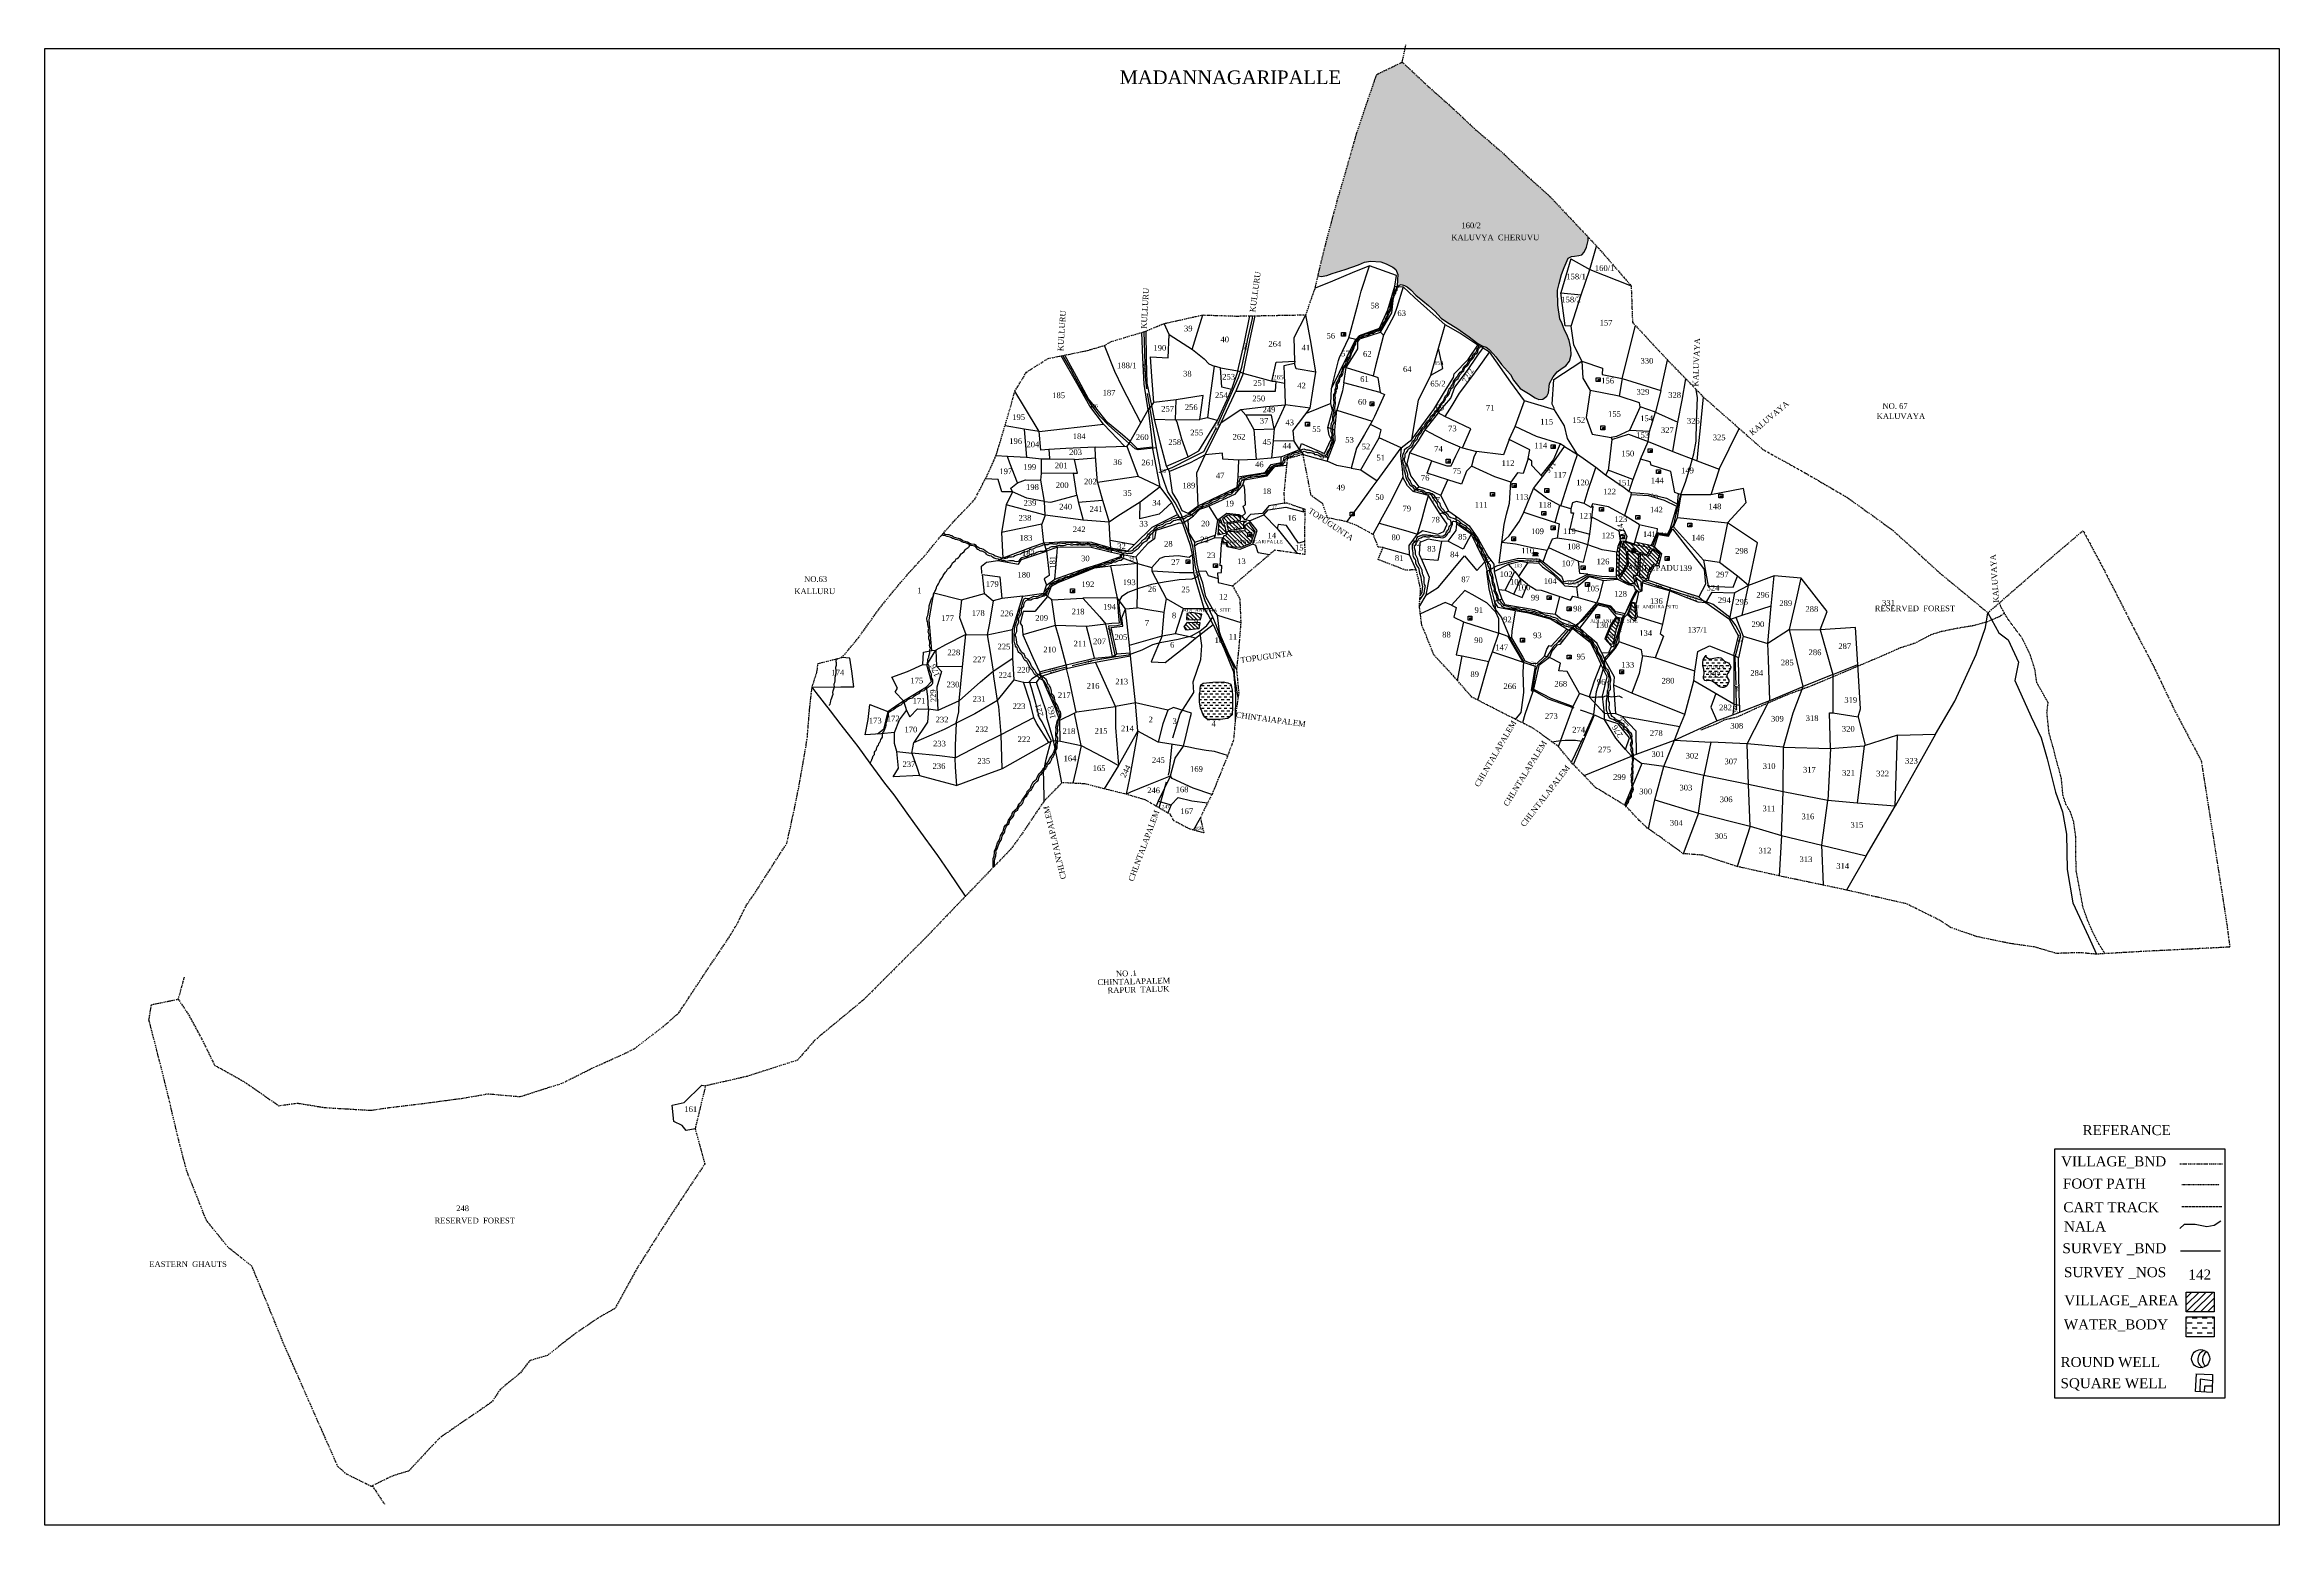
# Model space of a CAD drawing. Header units: inches. Extents: x -13 to 973, y -13 to 640.
import ezdxf

# ---------------------------------------------------------------- set-up
doc = ezdxf.new("R2010")
doc.units = ezdxf.units.IN
doc.header["$MEASUREMENT"] = 0
for name, pattern in [('ACAD_ISO02W100', [15, 12, -3]), ('ACAD_ISO07W100', [3, 0, -3]), ('BORDER', [1.75, 0.5, -0.25, 0.5, -0.25, 0, -0.25])]:
    doc.linetypes.add(name, pattern=pattern)
for name, color, linetype in [('CARTTRACK', 30, 'ACAD_ISO02W100'), ('NALA', 4, 'Continuous'), ('ROUND WELL', 5, 'Continuous'), ('SQUAREWELL', 5, 'Continuous'), ('SURVEY_BND', 7, 'Continuous'), ('SURVEY_NO', 7, 'Continuous'), ('VILLAGE_AREA', 1, 'Continuous'), ('WATER_BODY', 4, 'Continuous')]:
    doc.layers.add(name, color=color, linetype=linetype)
doc.layers.add('FOOTPATH', color=150, linetype='ACAD_ISO07W100', lineweight=30)
doc.layers.add('VILL_BOUNDARY', color=6, linetype='BORDER', lineweight=30)
doc.styles.get("Standard").update_dxf_attribs({"font": 'TIMES.TTF'})

# ---------------------------------------------------------------- blocks, each defined once
blk = doc.blocks.new('1')
at = {"layer": 'VILLAGE_AREA'}
for points in [[(53.05, 29.878), (53.319, 29.866)], [(53.067, 29.967), (53.121, 30.015), (53.275, 30), (53.306, 29.954)], [(53.067, 29.967), (53.306, 29.954)], [(53.097, 29.876), (53.106, 29.965)], [(53.107, 30.002), (53.126, 29.964)], [(53.128, 29.875), (53.139, 29.93), (53.164, 29.928), (53.164, 29.873)], [(53.144, 30.013), (53.166, 29.962)], [(53.181, 29.872), (53.186, 29.961)], [(53.184, 30.009), (53.202, 29.96)], [(53.213, 29.871), (53.215, 29.925), (53.249, 29.923), (53.252, 29.869)], [(53.223, 30.005), (53.238, 29.958)], [(53.274, 29.868), (53.278, 29.956)]]:
    blk.add_lwpolyline(points, dxfattribs=at)
blk = doc.blocks.new('2')
at = {"layer": 'VILLAGE_AREA'}
for points in [[(57.391, 30.083), (57.629, 30.072)], [(57.397, 30.006), (57.632, 29.987)], [(57.436, 30.081), (57.43, 30.003)], [(57.436, 30.081), (57.479, 30.18), (57.538, 30.183), (57.58, 30.075)], [(57.448, 30.109), (57.566, 30.111)], [(57.461, 30.14), (57.556, 30.138)], [(57.471, 30.161), (57.548, 30.158)], [(57.481, 29.999), (57.482, 30.058), (57.523, 30.061), (57.523, 29.996)], [(57.58, 30.075), (57.576, 29.992)]]:
    blk.add_lwpolyline(points, dxfattribs=at)
for centre, radius, start, end in [((57.502, 30.19), 0.0263, 117.69388, 204.07498), ((57.53, 30.2), 0.0182, 295.4125, 93.12704)]:
    blk.add_arc(centre, radius, start, end, dxfattribs=at)

msp = doc.modelspace()

# ---------------------------------------------------------------- hatches: boundary and pattern name
at = {"layer": 'VILLAGE_AREA'}
h = msp.add_hatch(dxfattribs=at)
h.set_pattern_fill('ANSI31', color=256, scale=10, angle=90, style=0)
h.paths.add_polyline_path([(514.89, 431.67), (514.17, 432.2), (509.24, 432.75), (506.73, 430.91), (507.53, 429.06), (514.68, 430.33)])
h.paths.add_polyline_path([(507.84, 428.13), (506.84, 428.37), (506.05, 430.45), (505.1, 429.79), (504.76, 423.96), (508.48, 424.83)])
h.paths.add_polyline_path([(516.26, 429.27), (517.42, 429.75), (515.68, 429.72), (508.74, 428.62), (509.24, 425.87), (516.21, 426.85)])
h.paths.add_polyline_path([(521.11, 425.41), (518.32, 429.32), (516.79, 428.16), (516.79, 425.76), (509.05, 425.34), (508.71, 423.99), (507.42, 423.52), (506.92, 420.49), (508.9, 420.41), (509.15, 418.53), (514.81, 418.27), (519.11, 420.04)])
h.paths.add_polyline_path([(517.9, 424.92), (519.63, 424.92), (519.63, 423.22), (519.13, 423.22), (518.74, 423.22), (517.9, 423.22)], flags=16)
h.paths.add_polyline_path([(510.97, 424.02), (515.91, 424.02), (515.91, 427.77), (510.97, 427.77)], flags=24)
h.paths.add_polyline_path([(508.32, 419.71), (532.96, 419.71), (532.96, 422.01), (508.32, 422.01)], flags=9)
h = msp.add_hatch(dxfattribs=at)
h.set_pattern_fill('ANSI31', color=256, scale=10, angle=90, style=0)
h.paths.add_polyline_path([(684.32, 418.03), (683.36, 418.56), (682.83, 420.48), (682.22, 420.57), (681.65, 416.74), (681.58, 407.57), (681.54, 405.47), (683.34, 407.88), (684.83, 410.3), (685.19, 411.38), (685.01, 415.3)], flags=16)
h.paths.add_polyline_path([(697.21, 418.59), (695.52, 419.24), (688.65, 420.63), (688.33, 419.9), (684.46, 421.15), (682.09, 421.28), (681.13, 418.77), (680.67, 416.3), (680.66, 412.82), (680.55, 405.44), (680.82, 404.32), (685.85, 401.82), (688.31, 401.29), (689.02, 399.24), (690.24, 398.63), (691.82, 399.2), (692.01, 402.73), (692.51, 404.07), (694.65, 403.77), (695.26, 406.61), (697.25, 410.19), (698.83, 410.3), (699.12, 410.4), (700.58, 415.58)])
h.paths.add_polyline_path([(687.7, 417.84), (688.3, 417.87), (688.72, 416.79), (688.67, 416), (690.28, 415.56), (690.95, 415.33), (694.54, 414.55), (696.47, 417.72), (699.68, 415.19), (698.33, 411.05), (696.91, 410.92), (694.55, 407.09), (694.25, 404.66), (692.32, 404.92), (690.71, 405.65), (690.95, 415.33), (690.28, 415.56), (689.78, 405.96), (687.83, 405.96), (688.63, 402.25), (686.15, 402.32), (681.95, 404.59), (685.19, 409.68), (685.82, 411.14), (685.52, 416.85), (687.24, 416.38), (687.27, 416.85)], flags=16)
h.paths.add_polyline_path([(687.74, 416.63), (688.14, 416.66), (688.15, 416), (687.72, 416.03)], flags=16)
h.paths.add_polyline_path([(685.01, 415.3), (685.19, 411.38), (684.83, 410.3), (683.34, 407.88), (681.54, 405.47), (681.58, 407.57), (681.65, 416.74), (682.22, 420.57), (682.83, 420.48), (683.36, 418.56), (684.32, 418.03)], flags=16)
h.paths.add_polyline_path([(688.92, 404.82), (691.43, 403.21), (691.47, 399.74), (690.44, 399.64)], flags=16)
h.paths.add_polyline_path([(699.68, 415.19), (696.47, 417.72), (694.54, 414.55), (690.95, 415.33), (690.71, 405.65), (692.32, 404.92), (694.25, 404.66), (694.55, 407.09), (696.91, 410.92), (698.33, 411.05)], flags=16)
h.paths.add_polyline_path([(687.83, 405.96), (689.78, 405.96), (690.28, 415.56), (688.88, 415.94), (687.22, 416.07), (687.24, 416.38), (685.52, 416.85), (685.82, 411.14), (685.19, 409.68), (681.95, 404.59), (686.15, 402.32), (688.63, 402.25)], flags=16)
h.paths.add_polyline_path([(681.99, 386.75), (680.52, 387.14), (678.19, 383.83), (675.85, 378.22), (677.55, 375.52), (679.2, 376.01), (680.52, 382.26)])
h.paths.add_polyline_path([(688.67, 393.43), (687.25, 393.74), (685.59, 388.49), (688.65, 387.06), (689.06, 388.64)])
h.paths.add_polyline_path([(682.42, 407.41), (708.1, 407.41), (708.1, 411.24), (682.42, 411.24)], flags=9)
h.paths.add_polyline_path([(687.13, 410.24), (693.94, 410.24), (693.94, 414.06), (687.13, 414.06)], flags=8)
h.paths.add_polyline_path([(668.55, 384.77), (689.62, 384.77), (689.62, 387.08), (668.55, 387.08)], flags=9)
h.paths.add_polyline_path([(676.19, 378.16), (680.27, 378.16), (680.27, 380.44), (676.19, 380.44)], flags=24)
h.paths.add_polyline_path([(686.31, 391.04), (707.38, 391.04), (707.38, 393.34), (686.31, 393.34)], flags=9)
h.paths.add_polyline_path([(686.03, 389.13), (690.11, 389.13), (690.11, 391.41), (686.03, 391.41)], flags=9)
h = msp.add_hatch(dxfattribs=at)
h.set_pattern_fill('ANSI31', color=256, scale=10, angle=90, style=0)
h.paths.add_polyline_path([(496.86, 385.24), (491.33, 385.34), (489.95, 383.28), (490.69, 381.8), (496.38, 382.47)])
h.paths.add_polyline_path([(497.66, 388.86), (493.11, 389.69), (491.03, 389.2), (490.89, 386.52), (497.13, 386.46)])
h.paths.add_polyline_path([(493.55, 383.75), (496.67, 383.75), (496.67, 387.57), (493.55, 387.57)], flags=9)
h = msp.add_hatch(dxfattribs=at)
h.set_pattern_fill('ANSI31', color=256, scale=17.670781, angle=180, style=0)
h.set_pattern_definition([(225, (-269.4295, -763.8534), (1.561891, -1.561891), [])])
h.paths.add_polyline_path([(931.68, 89.98), (931.68, 81.19), (944.08, 81.19), (944.08, 89.98)])
at = {"layer": 'WATER_BODY'}
h = msp.add_hatch(dxfattribs=at)
h.set_pattern_fill('DASH', color=256, scale=10, style=0)
h.paths.add_polyline_path([(630.09, 592.52), (617.69, 603.19), (608.39, 611.97), (597.52, 621.61), (586.04, 632.38), (574.81, 626.93), (570.83, 615.43), (566.01, 601.18), (561.71, 585.97), (557.34, 571.13), (553.23, 555.72), (550.28, 544.07), (548.9, 538.12), (550.27, 537.87), (552.8, 538.2), (555.15, 539.09), (560.91, 540.95), (566.77, 542.93), (569.46, 544.07), (572.1, 544.53), (576.64, 544.25), (578.93, 543.39), (581.84, 541.9), (583.18, 540.86), (584.1, 538.76), (584.02, 536.38), (583.76, 533.57), (584.35, 533.47), (584.88, 533.97), (585.62, 534.22), (587.04, 533.87), (588.17, 533.3), (589.79, 531.87), (592.08, 529.58), (595.17, 527.11), (597.63, 525.03), (600.42, 522.59), (603.17, 519.46), (605.99, 517.59), (610.07, 515.05), (615.52, 511.25), (619.41, 508.22), (621.56, 507.1), (623.01, 506.61), (624.36, 505.69), (626.19, 503.77), (627.37, 502.37), (629.88, 498.99), (633.78, 494.59), (635.09, 492.08), (638.11, 488.48), (641.66, 486.18), (644.68, 484.35), (646.24, 483.59), (648.08, 483.7), (649.75, 485.02), (650.48, 486.58), (651, 490.61), (652.56, 493.56), (654.34, 495.78), (656.58, 497.33), (658.11, 498.49), (659.86, 500.55), (660.56, 503.24), (660.45, 506.22), (659.59, 509.54), (658.67, 512.26), (657.65, 514.16), (656.59, 516.89), (655.46, 519.21), (654.68, 525.11), (654.57, 531.85), (655.2, 534.78), (656.3, 538.63), (657.48, 541.74), (659.2, 545.94), (660.66, 546.69), (662.06, 546.81), (663.89, 547.01), (665.23, 547.39), (666.31, 548.59), (667.23, 550.71), (668.03, 553.63), (667.98, 555.23), (662.77, 560.75), (651.15, 573.12), (640.61, 582.58)])
h.paths.add_polyline_path([(607.02, 553.11), (646.24, 553.11), (646.24, 556.95), (607.02, 556.95)], flags=24)
h.paths.add_polyline_path([(611.47, 558.41), (621.19, 558.41), (621.19, 562.33), (611.47, 562.33)], flags=24)
h = msp.add_hatch(dxfattribs=at)
h.set_pattern_fill('DASH', color=256, scale=10, style=0)
h.paths.add_polyline_path([(730.01, 363.55), (730.7, 364.67), (730.91, 365.53), (730.6, 366.29), (729.88, 367.41), (728.77, 367.88), (728.11, 368.23), (727.66, 368.62), (726.86, 369.48), (726.53, 369.71), (725.7, 369.87), (725.1, 369.82), (724.27, 369.7), (723.5, 369.52), (722.88, 369.3), (722.4, 369.19), (721.74, 369.19), (721.12, 369.41), (719.97, 370.12), (719.97, 370.78), (719.62, 370.19), (718.67, 368.82), (718.59, 367.52), (718.59, 366.05), (719, 364.58), (719.17, 362.58), (718.88, 361.44), (718.88, 360.63), (719.1, 359.98), (719.42, 359.71), (720.25, 359.48), (720.65, 359.6), (721.11, 359.66), (721.73, 359.64), (722.68, 359.3), (724.18, 358.35), (725.26, 357.5), (725.85, 357.07), (726.42, 356.77), (726.9, 356.58), (727.5, 356.59), (727.91, 356.62), (728.55, 356.81), (729.18, 357.25), (729.95, 358.62), (730, 359.22), (730, 359.84), (729.79, 360.3), (729.38, 361), (729.11, 361.84), (729.1, 362.32), (729.59, 362.9)])
h.paths.add_polyline_path([(719.99, 364.42), (728.51, 364.42), (728.51, 366.72), (719.99, 366.72)], flags=24)
h.paths.add_polyline_path([(720.18, 360.28), (726.99, 360.28), (726.99, 364.09), (720.18, 364.09)], flags=24)
h = msp.add_hatch(dxfattribs=at)
h.set_pattern_fill('DASH', color=256, scale=10, style=0)
h.paths.add_polyline_path([(511.17, 347.92), (511.2, 352.68), (510.98, 355.46), (510.42, 358.1), (509.08, 358.59), (507.04, 359.03), (502.5, 358.88), (498.33, 358.47), (497.48, 357.92), (497.07, 357.14), (496.99, 356.21), (496.99, 354.94), (496.66, 353.68), (496.58, 350.08), (497.07, 347.51), (497.66, 346.06), (498.18, 344.8), (498.93, 343.54), (500.19, 342.42), (502.28, 342.42), (503.73, 342.46), (505.81, 342.5), (509.12, 342.9), (511.05, 344.58)])
h = msp.add_hatch(dxfattribs=at)
h.set_pattern_fill('DASH', color=256, scale=17.670781, angle=180, style=0)
h.set_pattern_definition([(180, (-269.4295, -756.441), (-2.2088476, -2.2088476), [2.2088476, -2.2088476])])
h.paths.add_polyline_path([(931.68, 79.02), (931.68, 70.23), (944.08, 70.23), (944.08, 79.02)])

# ---------------------------------------------------------------- linework, layer by layer
at = {"lineweight": 30}
msp.add_lwpolyline([(-12.55, 638.35), (972.77, 638.35), (972.77, -12.89), (-12.55, -12.89)], close=True, dxfattribs=at)
msp.add_lwpolyline([(873.81, 153.2), (948.81, 153.2), (948.81, 43.2), (873.81, 43.2)], close=True)
at = {"layer": 'CARTTRACK'}
for points in [[(428.21, 306.6), (427.99, 316.2), (427.84, 318.91), (429.01, 324.93), (431.25, 333.14), (429.4, 337.19), (427.22, 341.42), (426.11, 343.15), (424.39, 350.05), (422.53, 356.48), (421.71, 359.24), (423.07, 360.67), (426.4, 362.69), (440.47, 366.31), (450.1, 368.58), (459.97, 370.3), (465.36, 371.04), (471.34, 373.23), (476.02, 375.49), (479.27, 376.43), (487.25, 377.95), (493.18, 379.28), (496.8, 381.46), (499.88, 383.89), (502.52, 387.54), (500.46, 392.04), (499.1, 394.83), (497.38, 400.33), (495.93, 405.82), (494.87, 409.68), (493.71, 418.68), (492.64, 422.25), (490.67, 427.83), (488.53, 432.99), (485.85, 438.04), (482.69, 442.8), (481.21, 446.91), (479.93, 450.96), (477.63, 462.26), (475.81, 474.32), (473.43, 488.23), (472.89, 493.5), (472.52, 504.14), (472.19, 513.45)], [(479.77, 451.76), (484.53, 453.63), (492.42, 457.5), (498.56, 460.6), (504.78, 472.57), (509.03, 482.23), (513.89, 493.28), (515.3, 497.86), (517.85, 509.74), (519.99, 519.26), (520.18, 520.49)], [(477.63, 462.26), (469.64, 461.4), (468.34, 461.88), (464.34, 465.34), (456.73, 472.04), (452.76, 476.17), (448.85, 481.4), (445.74, 486.27), (441.6, 493.88), (439.82, 497.21), (436.71, 502.54), (436.3, 502.94)], [(696.61, 418.96), (698.66, 424.49), (702.99, 423.79), (705.74, 428.36), (707.63, 436.46), (709, 442.1), (710.89, 447.19), (713.14, 454.33), (714.65, 459.58), (715.62, 465.25), (715.79, 473.86), (716.19, 484.28), (715.68, 487.96)], [(496.03, 405.47), (493.29, 404.41), (487.62, 404), (481.07, 402.99), (475.52, 402.01), (469.71, 400.26), (465.09, 398.51), (462.24, 396.53), (461.34, 395.1), (461.03, 392.88), (462.07, 384.24), (460.13, 383.74), (456.46, 383.57), (457.84, 377.51), (459.11, 371.6), (459.53, 370.23)], [(636, 342.5), (638.46, 345.52), (639.63, 354.41), (639.32, 363.45), (639.63, 367.83), (638.74, 369.35), (633.73, 378.04), (631.09, 384.33), (629.85, 387.61), (627.12, 391.16), (626.15, 392.82), (624.39, 400.06), (623.35, 407.75), (627.81, 410.29), (634.34, 412.19), (636.76, 412.71), (645.16, 412.33), (646.65, 412.22), (654.32, 405.53), (656.99, 402.75), (660.07, 402.3), (663.21, 402.85), (667.19, 405.3), (668.05, 405.89), (674.94, 404.62), (680.88, 404.72)], [(660.62, 323.61), (666.27, 335.19), (670.51, 344.6), (671.77, 354.8), (674.49, 363.95), (675.62, 370), (679.73, 374.13), (680.94, 377.67), (682.28, 383.68), (683.32, 386.75), (683.9, 388.25), (688.52, 396.89), (689.64, 399)], [(692.36, 403.54), (702.57, 400.11), (711.63, 397.08), (719.06, 394.86), (723.17, 393.36), (729.82, 388.22), (733.08, 383.83), (734.98, 380.19), (735.04, 378.78), (732.71, 369.76), (733.17, 357.11), (733.35, 346.67)], [(513.68, 352.12), (512.28, 360.55), (511.88, 365.28), (506.82, 376.29), (504.16, 383.73), (502.52, 387.54)], [(683.9, 388.25), (680.35, 389.04), (677.63, 392.2), (672.91, 393.3), (671.95, 393.11), (665.66, 386.15), (659.12, 381.58), (654.79, 376.49), (652.58, 374.47), (649.76, 370.14), (645.67, 366.38), (644.79, 364.04), (643.41, 355.6), (650.4, 351.61), (670.51, 344.6)], [(478.85, 303.45), (483.49, 319.75), (484.85, 334.38), (488.17, 344.94), (494.2, 354.34), (493.85, 359.1), (497.17, 368.9), (497.62, 375.09), (496.8, 381.46)], [(651.95, 332.66), (654.95, 333.08), (657.93, 333.35), (660.35, 333.37), (662.47, 333.37), (665.17, 332.94)]]:
    msp.add_lwpolyline(points, dxfattribs=at)
at = {"layer": 'CARTTRACK', "ltscale": 0.1}
msp.add_lwpolyline([(929.76, 127.64), (947.6, 127.64)], dxfattribs=at)
at = {"layer": 'FOOTPATH', "ltscale": 0.0005}
for points in [[(851.57, 389.37), (849.58, 387.92), (843.78, 385.43), (837.67, 383.75), (831.2, 382.73), (823.67, 381.2), (819.26, 379.83), (812.18, 376.12), (805.57, 373.98), (797.17, 370.27), (793.45, 368.69), (791.95, 368.05), (774.44, 360.62), (765.79, 357.01), (755.71, 353.3), (744.58, 348.49), (733.84, 343.56), (727.98, 342.19), (724.93, 340.61), (717.75, 337.82)], [(895.8, 239.36), (892.98, 243.88), (890.32, 249.16), (888.29, 253.85), (886.17, 259.82), (884.88, 266.94), (883.26, 275.48), (883.01, 284.09), (883.05, 290.69), (882.1, 297.4), (880.73, 301.58), (878.61, 305.19), (877.37, 309.13), (876.7, 316.45), (874.3, 325.26), (872.97, 330.41), (871.26, 336.46), (870.31, 345.49), (870.81, 349.95), (865.83, 358.78), (864.99, 364.62), (862.96, 371), (859.26, 378.59), (856.65, 381.95), (852.86, 387.08), (850.08, 392.02), (849.36, 393.92)]]:
    msp.add_lwpolyline(points, dxfattribs=at)
at = {"layer": 'FOOTPATH', "ltscale": 0.01}
msp.add_lwpolyline([(929.8, 137.44), (946.2, 137.44)], dxfattribs=at)
at = {"layer": 'NALA'}
for p, q in [((605.59, 423.65), (605.95, 424.19)), ((605.95, 424.19), (606.35, 424.97)), ((606.35, 424.97), (607.03, 425.33)), ((607.03, 425.33), (607.23, 425.74)), ((607.23, 425.74), (607.49, 426.76)), ((607.49, 426.76), (607.62, 427.33)), ((607.62, 427.33), (607.89, 427.82)), ((607.89, 427.82), (608.27, 428.39)), ((608.24, 429.59), (608.49, 429.91)), ((608.24, 428.99), (608.24, 429.59)), ((608.27, 428.39), (608.24, 428.99)), ((608.49, 429.91), (608.77, 429.99)), ((608.77, 429.99), (609.32, 429.83)), ((609.32, 429.83), (609.78, 429.56)), ((609.78, 429.56), (610.18, 429.41)), ((610.18, 429.41), (610.47, 429.39)), ((610.47, 429.39), (610.72, 429.23)), ((610.72, 429.23), (610.93, 429)), ((610.93, 429), (611.3, 428.63)), ((611.3, 428.63), (611.76, 428.1)), ((611.76, 428.1), (612.07, 428.02)), ((612.07, 428.02), (612.96, 427.54)), ((612.96, 427.54), (613.59, 427.13)), ((613.59, 427.13), (613.98, 426.69)), ((613.98, 426.69), (614.25, 426.24)), ((614.25, 426.24), (615.23, 425.71)), ((615.23, 425.71), (615.84, 425.08)), ((615.84, 425.08), (616.37, 424.54)), ((616.37, 424.54), (616.65, 424.24)), ((616.65, 424.24), (617.08, 424.09)), ((617.08, 424.09), (617.3, 423.97)), ((617.3, 423.97), (617.54, 423.34)), ((591.49, 418.82), (591.93, 419.7)), ((591.52, 417.97), (591.49, 418.82)), ((591.9, 416.72), (591.52, 417.97)), ((591.95, 415.21), (591.9, 416.72)), ((591.93, 419.7), (592.47, 420.73)), ((592.29, 414.32), (591.95, 415.21)), ((592.96, 413.11), (592.29, 414.32)), ((592.47, 420.73), (592.99, 421.3)), ((592.99, 421.3), (593.16, 421.93)), ((593.16, 421.93), (593.47, 422.23)), ((593.47, 422.23), (594.24, 422.59)), ((594.24, 422.59), (595.02, 422.97)), ((595.02, 422.97), (595.56, 423.19)), ((595.56, 423.19), (596.23, 423.14)), ((596.23, 423.14), (596.71, 422.97)), ((596.71, 422.97), (597.21, 422.94)), ((597.21, 422.94), (597.66, 422.94)), ((597.66, 422.94), (598.13, 423.04)), ((598.13, 423.04), (598.65, 423.24)), ((598.65, 423.24), (599.28, 423.15)), ((599.28, 423.15), (599.86, 422.98)), ((599.86, 422.98), (600.36, 422.79)), ((600.36, 422.79), (600.96, 422.65)), ((600.96, 422.65), (601.69, 422.81)), ((601.69, 422.81), (602.48, 422.84)), ((602.48, 422.84), (602.96, 422.72)), ((602.96, 422.72), (603.81, 422.62)), ((603.81, 422.62), (604.35, 422.78)), ((604.35, 422.78), (604.97, 423.06)), ((604.97, 423.06), (605.59, 423.65)), ((617.54, 423.34), (617.66, 422.9)), ((617.66, 422.9), (617.91, 422.43)), ((617.91, 422.43), (618.32, 421.68)), ((618.32, 421.68), (618.6, 421.24)), ((618.6, 421.24), (618.93, 421.01)), ((618.93, 421.01), (619.18, 420.31)), ((619.18, 420.31), (619.28, 419.73)), ((619.28, 419.73), (619.57, 418.99)), ((619.57, 418.99), (620.14, 418.37)), ((620.14, 418.37), (620.6, 417.94)), ((620.6, 417.94), (620.74, 417.24)), ((620.74, 417.24), (620.87, 416.74)), ((620.87, 416.74), (621.06, 415.88)), ((621.06, 415.88), (621.41, 415.18)), ((621.41, 415.18), (621.83, 414.64)), ((621.83, 414.64), (622.04, 414.35)), ((622.04, 414.35), (622.43, 413.85)), ((622.43, 413.85), (622.55, 413.27)), ((593.11, 412.08), (592.96, 413.11)), ((593.42, 411.05), (593.11, 412.08)), ((593.93, 410.03), (593.42, 411.05)), ((594.42, 409.24), (593.93, 410.03)), ((594.79, 408.26), (594.42, 409.24)), ((595.01, 406.74), (594.79, 408.26)), ((595.24, 406.15), (595.01, 406.74)), ((595.65, 404.99), (595.24, 406.15)), ((595.67, 402.87), (595.65, 404.99)), ((622.55, 413.27), (622.69, 412.86)), ((622.69, 412.86), (623.05, 412.31)), ((623.05, 412.31), (623.45, 411.8)), ((623.45, 411.8), (623.64, 410.99)), ((623.64, 410.99), (623.82, 410.26)), ((623.82, 410.26), (624.38, 409.13)), ((624.38, 409.13), (624.5, 408.5)), ((624.5, 408.5), (624.5, 407.43)), ((624.5, 407.43), (624.85, 406.47)), ((624.85, 406.47), (624.99, 405.99)), ((624.99, 405.99), (625.34, 405.34)), ((625.34, 405.34), (625.39, 404.92)), ((625.39, 404.92), (625.54, 403.73)), ((593.79, 395.17), (594.59, 396.2)), ((594.59, 396.2), (595.64, 397.96)), ((595.64, 397.96), (596, 400.17)), ((595.84, 402.04), (595.67, 402.87)), ((596.24, 401.19), (595.84, 402.04)), ((596, 400.17), (596.24, 401.19)), ((625.54, 403.73), (625.75, 402.53)), ((625.75, 402.53), (625.87, 401.82)), ((625.87, 401.82), (626.21, 401.19)), ((626.21, 401.19), (626.52, 400.07)), ((626.52, 400.07), (626.49, 399.09)), ((626.49, 399.09), (626.8, 398.46)), ((626.8, 398.46), (627.28, 397.48)), ((627.28, 397.48), (627.42, 397.17)), ((627.42, 397.17), (627.75, 395.69)), ((627.75, 395.69), (628.07, 394.73)), ((628.07, 394.73), (628.25, 394.13)), ((628.25, 394.13), (628.71, 393.63)), ((628.71, 393.63), (629.3, 393.38)), ((629.3, 393.38), (629.53, 393.15)), ((629.53, 393.15), (629.87, 392.64)), ((629.87, 392.64), (630.29, 392.29)), ((630.29, 392.29), (631.28, 391.75)), ((631.28, 391.75), (632.39, 391.62)), ((632.39, 391.62), (633.12, 391.58)), ((633.12, 391.58), (633.91, 391.32)), ((633.91, 391.32), (634.38, 391.13)), ((634.38, 391.13), (635.13, 391.07)), ((635.13, 391.07), (636.12, 391.11)), ((636.12, 391.11), (637.08, 390.8)), ((637.08, 390.8), (638.12, 390.43)), ((638.12, 390.43), (638.92, 390.33)), ((638.92, 390.33), (640.56, 390.21)), ((640.56, 390.21), (641.54, 389.95)), ((641.54, 389.95), (642.68, 389.61)), ((642.68, 389.61), (643.6, 389.61)), ((643.6, 389.61), (644.1, 389.45)), ((644.1, 389.45), (645.3, 389.06)), ((645.3, 389.06), (646.25, 388.77)), ((646.25, 388.77), (647.08, 388.56)), ((647.08, 388.56), (647.66, 388.31)), ((647.66, 388.31), (648.33, 387.95)), ((648.33, 387.95), (649.3, 387.87)), ((649.3, 387.87), (650.32, 387.58)), ((650.32, 387.58), (651.46, 387.23)), ((651.46, 387.23), (651.96, 386.91)), ((651.96, 386.91), (652.65, 386.69)), ((652.65, 386.69), (653.11, 386.62)), ((653.11, 386.62), (653.9, 386.22)), ((653.9, 386.22), (654.26, 385.92)), ((654.26, 385.92), (655.27, 385.15)), ((655.27, 385.15), (656.32, 384.43)), ((656.32, 384.43), (656.79, 384.43)), ((656.79, 384.43), (657.51, 383.97)), ((657.51, 383.97), (658.38, 383.58)), ((658.38, 383.58), (659.77, 383.35)), ((659.77, 383.35), (660.76, 383.3)), ((660.76, 383.3), (661.47, 383.05)), ((661.47, 383.05), (662.01, 382.63)), ((662.01, 382.63), (662.92, 381.83)), ((662.92, 381.83), (663.63, 381.56)), ((663.63, 381.56), (664.55, 381.09)), ((664.55, 381.09), (664.8, 380.73)), ((664.8, 380.73), (665.5, 379.81)), ((665.5, 379.81), (666.45, 379.23)), ((666.45, 379.23), (667.31, 378.7)), ((667.31, 378.7), (668.1, 378.01)), ((668.1, 378.01), (668.67, 377.37)), ((668.67, 377.37), (669.43, 376.68)), ((669.43, 376.68), (669.65, 376.32)), ((669.65, 376.32), (669.94, 375.57)), ((669.94, 375.57), (670.38, 374.74)), ((670.38, 374.74), (671.03, 374.12)), ((671.03, 374.12), (671.46, 373.55)), ((671.46, 373.55), (671.63, 372.61)), ((671.63, 372.61), (671.81, 372.13)), ((671.81, 372.13), (672.17, 371.5)), ((672.17, 371.5), (672.85, 370.6)), ((672.85, 370.6), (673.23, 370.11)), ((673.23, 370.11), (673.57, 368.81)), ((673.57, 368.81), (673.99, 367.75)), ((673.99, 367.75), (674.59, 367.07)), ((674.59, 367.07), (674.95, 366.14)), ((674.95, 366.14), (675.27, 365.11)), ((675.27, 365.11), (675.49, 364.43)), ((675.49, 364.43), (676.23, 363.6)), ((676.23, 363.6), (676.52, 363.11)), ((676.5, 355.43), (676.35, 354.93)), ((676.35, 354.93), (676.44, 354.22)), ((676.85, 356.54), (676.5, 355.43)), ((676.52, 363.11), (676.8, 361.95)), ((677.07, 359.55), (676.7, 358.87)), ((676.7, 358.87), (676.82, 358.02)), ((676.8, 361.95), (676.99, 361.45)), ((676.82, 358.02), (676.83, 357.18)), ((676.83, 357.18), (676.85, 356.54)), ((676.99, 361.45), (677.27, 360.82)), ((677.21, 360.2), (677.07, 359.55)), ((677.27, 360.82), (677.21, 360.2)), ((676.12, 351.32), (675.98, 350.96)), ((675.98, 350.96), (675.98, 350.56)), ((675.98, 350.56), (675.98, 350.13)), ((675.98, 350.13), (675.98, 349.53)), ((675.98, 349.53), (675.98, 349.14)), ((675.98, 349.14), (675.98, 348.47)), ((675.98, 348.47), (675.98, 347.94)), ((675.98, 347.94), (675.98, 346.94)), ((675.98, 346.94), (675.98, 346.65)), ((675.98, 346.65), (676.05, 346.31)), ((676.05, 346.31), (676.41, 345.66)), ((676.2, 352.68), (676.12, 351.32)), ((676.28, 353.1), (676.2, 352.68)), ((676.44, 354.22), (676.28, 353.1)), ((676.41, 345.66), (676.48, 345.11)), ((676.48, 345.11), (676.82, 344.23)), ((676.82, 344.23), (677.47, 343.24)), ((677.47, 343.24), (678.28, 342.69)), ((678.28, 342.69), (679.05, 342.64)), ((679.05, 342.64), (680.58, 341.73)), ((680.58, 341.73), (681.53, 341.34)), ((681.53, 341.34), (681.81, 340.78)), ((681.81, 340.78), (682.58, 340.18)), ((682.58, 340.18), (682.93, 339.98)), ((682.93, 339.98), (683.28, 339.71)), ((683.28, 339.71), (683.43, 339.08)), ((683.43, 339.08), (683.79, 338.31)), ((683.79, 338.31), (684.71, 337.7)), ((684.71, 337.7), (685.56, 336.92)), ((685.56, 336.92), (686.18, 335.92)), ((686.18, 335.92), (686.46, 335.59)), ((686.46, 335.59), (686.63, 335.16)), ((686.63, 335.16), (686.65, 334.58)), ((686.66, 331.93), (686.56, 331.16)), ((686.56, 331.16), (686.78, 330.54)), ((686.65, 334.58), (687.01, 333.83)), ((687.08, 332.84), (686.66, 331.93)), ((686.98, 329.81), (686.76, 328.91)), ((686.76, 328.91), (687.06, 328.13)), ((686.78, 330.54), (686.98, 329.81)), ((687.01, 333.83), (687.08, 332.84)), ((687.06, 328.13), (687.35, 327.03)), ((687.35, 327.03), (687.36, 325.97)), ((687.36, 325.97), (687.45, 325.29)), ((687.45, 325.29), (687.58, 324.47)), ((687.23, 318.91), (686.88, 317.85)), ((686.88, 317.85), (686.95, 317.07)), ((686.93, 315.72), (686.92, 314.98)), ((687.2, 316.52), (686.93, 315.72)), ((686.95, 317.07), (687.2, 316.52)), ((687.15, 320.99), (687.06, 320.34)), ((687.06, 320.34), (687.26, 319.64)), ((687.56, 321.66), (687.15, 320.99)), ((687.26, 319.64), (687.23, 318.91)), ((687.36, 323.58), (687.26, 322.76)), ((687.26, 322.76), (687.56, 321.66)), ((687.58, 324.47), (687.36, 323.58)), ((685.07, 305.75), (684.68, 305.24)), ((685.5, 306.52), (685.07, 305.75)), ((686, 308.01), (685.46, 307.16)), ((685.46, 307.16), (685.5, 306.52)), ((686.68, 309.01), (686, 308.01)), ((686.75, 309.79), (686.68, 309.01)), ((687.31, 311.37), (686.73, 310.46)), ((686.73, 310.46), (686.75, 309.79)), ((686.92, 314.98), (687.23, 314.13)), ((687.23, 314.13), (687.1, 313.53)), ((687.1, 313.53), (687.3, 313.01)), ((687.3, 313.01), (687.31, 312.1)), ((687.31, 312.1), (687.31, 311.37)), ((684.68, 305.24), (684.36, 304.53))]:
    msp.add_line(p, q, dxfattribs=at)
for points in [[(583.76, 533.57), (583.43, 533.08), (583.43, 532.33), (582.94, 531.66), (582.81, 531.1), (582.52, 530.57), (582.25, 530.19), (582.05, 528.84), (581.48, 527.67), (581.29, 527.24), (581.23, 526.31), (580.86, 525.65), (580.63, 524.77), (580.63, 524.12), (580.6, 523.58), (580.12, 522.7), (579.72, 521.93), (579.46, 521.3), (579.38, 520.44), (578.81, 519.61), (578.49, 518.88), (578.36, 518.09), (577.99, 517.71), (577.46, 517.06), (577.24, 516.37), (577.16, 515.7), (576.65, 515.25), (576.15, 514.5), (575.47, 514.07), (574.49, 513.99), (573.98, 513.86), (572.88, 513.24), (572.2, 513.19), (571.77, 512.94), (571.16, 512.56), (570.34, 512.32), (569.43, 512.23), (568.79, 512.01), (568.42, 511.75), (568.15, 511.49), (567.38, 511.31), (566.62, 510.89), (566.46, 510.42), (566.21, 510.07), (565.68, 509.48), (565.19, 509.01), (565.15, 508.26), (564.87, 507.76), (564.39, 507.02), (564.17, 506.49), (564.14, 505.85), (563.83, 505.33), (563.26, 504.3), (563.1, 503.7), (562.87, 502.94), (562.57, 502.3), (561.88, 501.59), (561.41, 500.82), (561.18, 500.05), (561.14, 499.43), (560.68, 498.73), (559.96, 497.88), (559.7, 497.29), (559.39, 496.11), (559.16, 495.44), (559.07, 494.94), (558.54, 494.12), (558.24, 493.71), (558.09, 492.93), (557.82, 492.23), (557.35, 491.45), (556.93, 490.91), (556.78, 490.38), (556.74, 489.42), (556.58, 488.58), (556.34, 487.88), (556.33, 487.25), (556.12, 486.37), (555.8, 485.76), (555.75, 484.81), (555.72, 483.35), (555.85, 482.52), (555.94, 481.91), (555.65, 480.74), (555.51, 479.95), (555.65, 478.9), (555.89, 477.85), (555.47, 476.85), (555.31, 476.04), (555.28, 474.53), (555.28, 474.11), (555.05, 473.54), (554.72, 472.84), (554.53, 472.12), (554.53, 471.22), (554.53, 470.48), (554.54, 469.52), (554.91, 468.81), (555.06, 467.97), (554.84, 467.03), (555.01, 465.96), (555.04, 465.39), (554.88, 464.39), (554.59, 463.9), (554.28, 462.96), (554.14, 462.27), (553.83, 461.61), (553.2, 460.78), (552.86, 460), (552.69, 459.3), (552.49, 459.14), (551.94, 458.93), (550.93, 459.04), (550.16, 459.35), (549.62, 459.68), (549.15, 459.97), (548.72, 460.14), (547.73, 460.19), (547.16, 460.39), (546.6, 460.62), (546.29, 460.8), (545.83, 460.99), (545.37, 461.04), (544.98, 461.08), (544.59, 461.2), (544, 461.24), (543.5, 461.41), (543.14, 461.54), (542.73, 461.62), (542.09, 461.53), (541.71, 461.35), (540.62, 460.71), (540.16, 460.42), (539.78, 460.2), (539.04, 460.2), (538.41, 460.01), (537.91, 459.79), (537.45, 459.6), (537.21, 459.28), (536.81, 458.97), (535.99, 458.97), (535.62, 458.87), (535.51, 458.72), (535.31, 458.43), (535.04, 458.35), (534.43, 458.08), (533.86, 457.77), (533.76, 457.43), (533.76, 457), (533.55, 456.5), (533.31, 455.92), (533.14, 455.66), (533, 455.43), (532.85, 455.27), (532.47, 455.09), (532.09, 455.05), (531.46, 455.05), (531.16, 455.05), (530.76, 455.01), (530.38, 454.84), (530.11, 454.68), (529.35, 454.26), (528.89, 454), (528.53, 453.98), (528.19, 453.58), (527.7, 453.15), (527.47, 452.67), (527.06, 452.23), (526.67, 452.02), (526.49, 451.84), (525.7, 451.01), (525.14, 450.75), (524.56, 450.72), (524.03, 450.72), (523.58, 450.63), (523.09, 450.33), (522.52, 450.19), (521.81, 450.17), (521.22, 450.16), (521.04, 450.15), (520.19, 449.99), (519.34, 449.73), (518.33, 449.79), (517.68, 449.75), (517.07, 449.49), (516.55, 449.19), (515.71, 448.99), (514.9, 448.68), (514.33, 448.26), (514.22, 448.08), (514.17, 447.81), (514.08, 447.43), (514.02, 447.27), (514.09, 446.36), (513.8, 445.62), (513.51, 445.12), (513.28, 444.66), (512.84, 444.17), (512.16, 443.89), (511.61, 443.61), (510.94, 443.12), (510.41, 442.57), (509.46, 442.26), (508.49, 441.99), (507.84, 441.5), (507.54, 441.3), (507.24, 441.09), (506.31, 440.8), (505.46, 440.56), (504.78, 440.03), (504.07, 439.62), (502.94, 439.28), (502.34, 439.13), (501.91, 438.91), (501.59, 438.54), (501.04, 438.14), (500.56, 437.84), (499.67, 437.55), (499.11, 437.44), (498.59, 437.27), (497.94, 437), (497.47, 436.45), (496.51, 436.11), (495.6, 435.73), (495.01, 435.38), (494.71, 434.95), (494.32, 434.43), (493.72, 434.21), (493.04, 433.84), (492.63, 433.57), (492.22, 432.97), (491.96, 432.67), (490.79, 432.36), (490.33, 432.15), (489.97, 431.92), (489.12, 431.65), (488.71, 431.6), (488.45, 431.51), (488.11, 431.37), (488.02, 431.37), (487.79, 431.46), (487.62, 431.57), (487.38, 431.63), (487.34, 431.56), (486.79, 431.6), (486.2, 431.22), (485.49, 431.03), (484.48, 430.76), (483.92, 430.15), (483.09, 429.87), (482.27, 429.68), (481.77, 429.49), (481, 429.23), (480.28, 428.51), (479.76, 428.26), (478.99, 427.99), (478.4, 427.84), (477.87, 427.65), (477.36, 427.07), (476.86, 426.75), (476.28, 426.02), (475.88, 425.7), (475.37, 425.29), (474.84, 424.96), (474.12, 424.2), (473.67, 423.71), (473.13, 422.68), (473.03, 422.61), (472.69, 422.39), (472.4, 422.01), (471.88, 421.64), (471.54, 421.46), (471.22, 421.18), (470.92, 420.69), (470.7, 420.36), (470.51, 420.19), (470.18, 419.97), (470.02, 419.59), (468.1, 418.07), (467.58, 417.65), (467.22, 417.03), (466.35, 416.67), (465.34, 416.47), (464.36, 416.41), (463.96, 416.57), (462.65, 416.85), (461.88, 416.79), (460.98, 416.79), (460.45, 416.94), (459.93, 417.23), (458.79, 417.64), (458.02, 417.63), (457.06, 417.79), (456.81, 417.83), (456.64, 417.79), (456.18, 417.77), (455.67, 417.97), (455.09, 418.29), (454.72, 418.43), (454.09, 418.47), (453.61, 418.5), (453.15, 418.58), (452.53, 418.78), (451.95, 419.07), (451.2, 419.48), (450.05, 419.56), (448.86, 419.65), (448.36, 419.91), (447.71, 420.08), (447.17, 420.07), (446.21, 419.89), (445.57, 419.74), (444.46, 419.83), (443.67, 420.01), (442.91, 420.16), (441.77, 420.51), (441.23, 420.55), (440.54, 420.21), (440.12, 420.2), (438.99, 420.48), (438.89, 420.51), (438.37, 420.54), (437.97, 420.37), (437.53, 420.14), (436.95, 420.04), (436.52, 420.04), (435.88, 420.09), (435.28, 420.18), (434.91, 420.19), (434.42, 420.18), (433.99, 420.08), (433.76, 419.77), (433.27, 419.76), (432.89, 419.76), (432.48, 419.76), (432.14, 419.79), (431.91, 419.88), (431.18, 419.99), (430.65, 419.92), (429.76, 419.53), (428.35, 419.53), (427.59, 419.32), (427.2, 419.06), (426.59, 418.89), (425.81, 418.66), (425.2, 418.52), (424.82, 418.44), (423.79, 417.88), (423.19, 417.61), (422.22, 417.42), (421.73, 417.37), (421.34, 416.87), (420.84, 416.5), (419.46, 416.26), (418.63, 415.95), (418.15, 415.62), (417.68, 415.36), (416.99, 415.16), (416.46, 415.13), (415.96, 414.98), (415.17, 414.66), (414.65, 414.25), (413.8, 414.04), (412.95, 414.04), (412.43, 414.01), (411.86, 413.67), (411.22, 413.45), (410.53, 413.39), (409.87, 413.56), (409.27, 413.62), (408.75, 413.85), (408.18, 414.06), (407.31, 414.27), (406.61, 414.44), (405.75, 415), (405.02, 415.41), (404.06, 415.62), (403.07, 416.31), (402.16, 416.83), (401.37, 417.39), (400.63, 417.67), (399.8, 417.89), (398.6, 418.63), (398.15, 419.16), (397.45, 419.59), (396.06, 419.82), (395.15, 420.24), (394.28, 420.66), (393.37, 420.99), (392.32, 421.23), (392.11, 421.32), (391.2, 421.98), (390.44, 422.25), (389.61, 422.42), (389.14, 422.57), (388.17, 422.92), (387.42, 423.39), (386.82, 423.61), (386.22, 423.82), (385.49, 423.86), (384.48, 424.03), (384.09, 424.28), (383.63, 424.55)], [(406.1, 277.65), (406.24, 278.97), (406.31, 279.88), (406.38, 280.94), (406.87, 282.34), (407, 283.91), (406.91, 284.57), (407.47, 285.43), (407.79, 286.32), (408.12, 287.54), (408.65, 288.46), (409.26, 289.29), (409.5, 290.32), (409.69, 291.06), (409.88, 291.62), (410.62, 292.59), (410.78, 293.09), (410.99, 294.08), (411.37, 294.97), (411.58, 295.42), (412.02, 295.95), (412.54, 296.47), (412.84, 297.31), (413.07, 297.98), (413.42, 298.5), (414.05, 299.15), (414.6, 299.82), (414.81, 300.28), (414.93, 301.06), (415.24, 301.67), (415.87, 302.18), (416.51, 302.54), (416.72, 303.1), (416.97, 303.83), (417.4, 304.37), (418.23, 304.97), (418.65, 305.48), (418.9, 305.96), (419.03, 306.71), (419.35, 307.41), (419.64, 307.99), (420.48, 308.76), (420.77, 309.31), (421.05, 309.69), (421.29, 310.4), (421.53, 310.77), (422.01, 311.18), (422.54, 311.63), (422.87, 312.2), (423.27, 312.92), (423.67, 313.7), (424.02, 314.19), (424.38, 314.6), (424.94, 315.09), (425.32, 315.48), (425.61, 315.92), (425.87, 316.72), (426.06, 317.48), (426.3, 317.96), (426.93, 318.34), (427.49, 318.89), (427.78, 319.5), (428.29, 320.41), (428.88, 320.91), (429.23, 321.44), (429.42, 321.95), (429.56, 322.47), (430.07, 322.89), (430.63, 323.32), (430.97, 323.77), (431.32, 324.68), (431.68, 325.68), (432.1, 325.94), (432.4, 326.67), (432.66, 327.11), (432.91, 327.81), (432.97, 328.23), (433.45, 329.13), (433.8, 329.59), (433.95, 330), (433.93, 330.51), (433.88, 330.99), (433.95, 331.53), (434.04, 332.02), (434.04, 332.55), (434.01, 333.09), (434.11, 333.86), (434.11, 334.34), (433.96, 334.93), (433.79, 335.48), (433.78, 335.95), (434.03, 336.49), (434.25, 337.29), (434.11, 337.91), (433.97, 338.38), (433.97, 338.85), (433.98, 339.25), (434.21, 339.72), (434.26, 340.12), (434.26, 341.05), (434.26, 341.57), (434.39, 342.02), (434.88, 342.88), (435.18, 343.09), (435.45, 343.56), (435.52, 344.02), (435.55, 344.64), (435.55, 345.26), (435.29, 345.84), (434.94, 346.45), (434.57, 346.96), (434.22, 348.33), (433.88, 348.96), (433.43, 349.53), (433.19, 349.99), (432.89, 351.09), (432.74, 352), (432.39, 352.84), (431.66, 353.61), (431.39, 354.01), (431.37, 355), (431.27, 355.74), (431.03, 356.33), (430.8, 356.87), (430.55, 357.25), (430.35, 357.55), (430.15, 357.83), (429.8, 358), (429.42, 359.29), (429.08, 360.14), (428.37, 360.75), (427.57, 361.3), (426.65, 361.72), (425.83, 362.09), (425.27, 362.41), (424.81, 362.83), (424.48, 363.4), (424, 364.2), (423.69, 364.54), (423.17, 365.24), (422.62, 365.96), (422.22, 366.78), (421.96, 367.45), (421.53, 368.2), (421.07, 368.79), (420.45, 369.32), (419.98, 369.68), (419.67, 370.61), (419.27, 371.29), (418.79, 371.75), (418.31, 372.19), (417.83, 372.74), (417.36, 373.52), (417.05, 374.38), (416.69, 374.94), (416.28, 375.55), (416.09, 376.43), (416.02, 377.67), (415.75, 378.62), (415.56, 379.34), (415.56, 380.12), (416.06, 381.24), (416.07, 382.19), (416.05, 382.81), (416.31, 383.83), (416.7, 384.72), (417.01, 385.44), (417, 386.04), (416.9, 387.02), (417.37, 388.05), (417.86, 388.81), (418.09, 389.59), (418.1, 390.51), (418.34, 391.32), (419.13, 392.5), (419.19, 392.91), (419.29, 393.62), (419.74, 394.42), (420.25, 394.94), (420.81, 395.25), (421.83, 395.3), (422.35, 395.28), (423.03, 395.66), (423.57, 395.87), (424.37, 395.89), (425.19, 395.97), (425.81, 396.24), (426.62, 396.49), (427.08, 396.69), (427.59, 396.78), (428.12, 396.95), (428.63, 397.35), (429.12, 397.78), (429.53, 398.38), (429.66, 398.91), (429.88, 399.67), (430.39, 400.18), (430.77, 400.45), (431.03, 401.1), (431.38, 401.74), (431.73, 402.12), (432.2, 402.41), (433.13, 402.72), (433.83, 403.18), (434.38, 403.53), (435.2, 403.74), (436.13, 404.11), (436.64, 404.42), (437.36, 404.82), (437.67, 405.07), (439.62, 405.43), (440.66, 405.83), (441.06, 406.09), (441.83, 406.33), (442.37, 406.38), (443.15, 406.82), (443.63, 407.08), (444.63, 407.38), (445.82, 407.76), (446.4, 407.95), (446.77, 408.32), (447.84, 408.73), (448.78, 409.07), (450.06, 409.52), (451.27, 409.82), (452.01, 409.9), (452.84, 410.2), (454.15, 410.13), (454.65, 410.31), (455.35, 410.69), (455.86, 411.12), (456.66, 411.17), (457.75, 411.41), (458.53, 411.92), (459.83, 411.94), (460.71, 412.48), (461.34, 412.66), (462.18, 412.76), (463.16, 413.58), (463.22, 414.01), (463.08, 414.29), (463.22, 414.69), (463.28, 415.1), (463.14, 415.9), (463.87, 416.02), (464.65, 415.71), (465.1, 415.73), (465.38, 415.85), (465.93, 415.87), (466.54, 415.88), (466.98, 415.85), (468.22, 416.93), (468.96, 417.55), (469.39, 417.78), (470, 418.27), (470.41, 418.81), (471.07, 419.51), (471.58, 420.29), (472.15, 420.61), (472.92, 421.05), (473.56, 421.52), (474.03, 422.3), (474.78, 423.51), (475.23, 424.18), (476.12, 424.74), (477.05, 425.88), (477.66, 426.58), (478.11, 426.87), (479.16, 427.2), (480.04, 427.36), (480.69, 427.69), (481.48, 428.37), (481.8, 428.53), (482.9, 428.84), (483.75, 429.05), (484.44, 429.59), (485.25, 430.28), (485.78, 430.35), (486.28, 430.35), (486.93, 430.64), (487.65, 430.71), (488.34, 430.57), (488.77, 430.98), (489.58, 431.08), (489.99, 431.16), (490.83, 431.63), (491.31, 431.92), (492.1, 432.11), (492.65, 432.37), (493.38, 432.99), (493.93, 433.52), (495.04, 434.18), (495.42, 434.63), (496.01, 435.21), (497.56, 435.9), (498.03, 436.26), (498.55, 436.51), (499.75, 436.79), (500.83, 437.3), (501.83, 437.91), (502.42, 438.34), (503.66, 438.78), (504.82, 439.29), (505.5, 439.9), (505.8, 440.01), (507.03, 440.27), (507.55, 440.49), (507.96, 440.86), (508.54, 441.31), (509.2, 441.62), (510, 441.69), (510.7, 441.93), (511.22, 442.44), (511.74, 443.09), (513.3, 443.73), (513.66, 443.95), (513.88, 444.74), (514.23, 445.59), (514.7, 445.94), (514.84, 446.27), (514.92, 446.95), (515.26, 447.9), (516.79, 448.63), (517.5, 448.93), (518.09, 449.18), (519.01, 449.25), (519.5, 449.28), (519.99, 449.53), (520.91, 449.67), (521.7, 449.74), (522.68, 449.64), (523.16, 449.64), (523.73, 449.93), (524.03, 450.01), (524.69, 450.04), (524.99, 450.04), (525.94, 450.4), (526.57, 450.99), (527.21, 451.71), (527.69, 452.31), (528.13, 452.89), (528.6, 453.5), (529.73, 453.88), (530.53, 454.26), (530.91, 454.49), (531.79, 454.43), (532.24, 454.63), (532.54, 454.8), (533.44, 454.98), (533.94, 455.62), (534.37, 456.03), (534.3, 456.45), (534.43, 457.11), (534.81, 457.49), (535.39, 457.89), (535.77, 458.22), (536.21, 458.36), (536.73, 458.37), (537.86, 458.78), (538.47, 459.46), (539.82, 459.66), (541.09, 460.01), (542.16, 460.55), (542.77, 460.82), (543.57, 460.45), (544.11, 460.23), (544.73, 460.13), (545.63, 460.17), (546.15, 460.04), (547.03, 459.69), (547.42, 459.37), (548.24, 459.25), (549.05, 459), (549.93, 458.41), (551.13, 458.29), (552.27, 458.43), (552.92, 458.65), (553.27, 459.21), (553.36, 459.84), (553.5, 460.34), (553.94, 460.96), (554.18, 461.45), (554.5, 462.22), (554.67, 462.95), (554.84, 463.4), (555.17, 463.83), (555.45, 464.3), (555.7, 465.11), (555.73, 466.01), (555.63, 467.02), (555.77, 467.88), (555.64, 468.45), (555.41, 469.12), (555.47, 470.32), (555.49, 471.65), (555.49, 472.19), (556.06, 473.23), (556.05, 473.67), (555.95, 474.7), (555.94, 475.59), (556.39, 476.6), (556.57, 477.65), (556.55, 478.11), (556.45, 478.74), (556.28, 479.58), (556.35, 480.35), (556.52, 480.74), (556.63, 481.62), (556.56, 482.3), (556.41, 482.93), (556.47, 483.57), (556.64, 484.3), (556.5, 485.15), (556.52, 485.86), (556.82, 486.17), (556.96, 486.9), (557.02, 487.4), (556.95, 487.72), (557.17, 488.12), (557.44, 488.52), (557.48, 488.91), (557.46, 489.92), (557.4, 490.42), (557.83, 490.83), (558.36, 491.56), (558.52, 492.37), (558.53, 492.96), (558.82, 493.52), (559.35, 494.02), (559.78, 494.79), (560.03, 495.65), (560.05, 496.5), (560.31, 497.01), (560.49, 497.5), (560.89, 497.94), (561.33, 498.48), (561.77, 498.98), (562, 499.45), (562.1, 500.3), (562.16, 500.81), (562.46, 501.23), (562.88, 501.75), (563.43, 502.86), (563.62, 503.86), (564, 504.57), (564.42, 505.37), (564.79, 506.54), (564.98, 507.11), (565.49, 507.63), (565.63, 508.14), (565.63, 508.84), (565.89, 509.16), (566.25, 509.58), (566.6, 510.03), (566.95, 510.59), (567.25, 510.84), (568.24, 511.06), (568.92, 511.5), (569.41, 511.68), (570.05, 511.86), (570.69, 511.89), (571.11, 512.08), (571.55, 512.32), (572, 512.61), (572.4, 512.81), (573.26, 512.84), (574.16, 513.37), (574.33, 513.53), (574.83, 513.7), (575.73, 513.82), (576.38, 514.29), (576.86, 514.84), (577.34, 515.48), (577.72, 515.96), (577.78, 516.38), (578.2, 516.96), (578.73, 517.51), (578.81, 517.99), (578.82, 518.44), (579.13, 519.06), (579.46, 519.63), (579.91, 520.61), (580.15, 521.47), (580.54, 522.16), (581.03, 523.02), (581.11, 523.83), (581.14, 524.42), (581.35, 525.11), (581.62, 525.72), (581.65, 526.32), (581.82, 527.05), (581.82, 527.4), (582.21, 527.92), (582.52, 529.18), (582.72, 529.89), (583.17, 530.49), (583.24, 531.15), (583.8, 531.8), (583.81, 532.41), (583.87, 532.77), (584.06, 532.96), (584.36, 533.31), (584.35, 533.47)], [(593.94, 397.19), (594.82, 398.39), (594.95, 400.31), (595.09, 401.07), (594.78, 402.29), (594.6, 404.05), (594.43, 405.26), (593.86, 406.86), (593.47, 408.7), (593.18, 409.54), (592.48, 410.35), (592.04, 411.37), (592, 412.51), (591.67, 413.11), (591.19, 413.94), (590.97, 414.33), (590.88, 414.99), (590.88, 416.02), (590.77, 416.84), (590.58, 417.82), (590.58, 419.6), (591.69, 421.17), (592.3, 421.56), (592.44, 422.48), (593.11, 423.1), (594.19, 423.54), (595.04, 423.82), (595.94, 423.84), (596.88, 423.84), (597.39, 423.69), (598.17, 423.69), (598.72, 423.69), (600.54, 423.49), (601.96, 423.6), (602.66, 423.51), (603.87, 423.36), (604.56, 423.71), (605.13, 424.11), (605.49, 425.18), (606.2, 425.9), (606.48, 426.2), (606.72, 427.39), (606.99, 427.91), (607.64, 428.48), (607.69, 429.45), (607.27, 430.41), (606.48, 430.78), (606.02, 431.37), (605.66, 432.15), (605.09, 432.65), (604.39, 433.09), (603.82, 434.1), (603.12, 434.76), (602.42, 435.63), (601.91, 436.38), (601.54, 437.52), (600.99, 438.42), (600.62, 438.97), (599.93, 439.84), (599.07, 441.18), (598.46, 441.73), (597.56, 441.82), (596.68, 442.04), (595.77, 442.3), (595.13, 442.61), (594.56, 442.93), (593.99, 443), (593.05, 443.16), (592.44, 443.53), (591.45, 444.05), (590.86, 444.87), (590.2, 445.22), (589.61, 445.68), (589.01, 446.98), (588.6, 447.55), (588.05, 448.32), (587.76, 449.24), (587.48, 450.68), (587.2, 451.65), (586.87, 452.41), (586.95, 453.75), (586.87, 454.5), (586.65, 454.96), (586.43, 455.68), (586.26, 456.5), (586.43, 457.57), (586.36, 458.53), (586.28, 459.06), (586.56, 459.89), (586.98, 460.82), (587.04, 461.46), (587.87, 462.2), (589.03, 462.86), (589.88, 463.63), (590.37, 464.75), (590.56, 465.21), (591.46, 465.79), (591.96, 466.42), (592.11, 466.93), (592.57, 467.91), (593.25, 468.46), (593.91, 469.27), (594.28, 469.97), (594.59, 470.76), (595.18, 471.37), (595.64, 471.68), (595.99, 472.32), (596.57, 473.14), (596.95, 473.6), (597.34, 474.13), (597.89, 474.48), (598.15, 474.89), (598.43, 475.51), (598.68, 476.28), (599.32, 476.75), (599.95, 477.23), (600.26, 477.84), (600.68, 478.53), (601.38, 479.03), (602.02, 479.7), (602.28, 480.12), (602.55, 480.62), (602.77, 481.3), (602.85, 481.61), (603.18, 482.01), (603.6, 482.45), (604.02, 482.88), (604.28, 483.16), (604.57, 483.78), (604.65, 484.28), (605.16, 485.18), (605.79, 485.73), (606.2, 486.58), (606.45, 487.37), (606.93, 488.52), (607.32, 488.77), (607.66, 489.39), (608.01, 490), (608.55, 490.93), (608.71, 491.44), (608.99, 492.02), (609.18, 492.45), (610.26, 493.6), (610.73, 494.49), (611.57, 495.62), (612.43, 496.26), (612.71, 496.73), (612.95, 497.41), (613.19, 498.02), (613.54, 498.26), (614.19, 498.79), (614.86, 499.52), (615.1, 500.22), (615.5, 500.79), (616.12, 501.44), (616.69, 501.92), (617.05, 502.72), (617.38, 503.45), (617.8, 503.89), (618.48, 504.35), (618.87, 505.24), (619.1, 506), (619.67, 506.62), (619.88, 507.23), (619.95, 507.6), (619.67, 508.09)], [(684.82, 304.04), (684.88, 304.47), (685.08, 305.03), (685.42, 305.36), (685.77, 305.89), (685.9, 306.42), (685.98, 306.83), (686.46, 307.46), (687.11, 308.39), (687.11, 309.19), (687.12, 309.73), (687.48, 310.45), (687.8, 310.99), (687.98, 311.59), (687.91, 312.43), (687.67, 313.07), (687.66, 313.54), (687.63, 314.2), (687.44, 314.73), (687.47, 315.4), (687.67, 315.84), (687.77, 316.54), (687.72, 317.08), (687.68, 317.9), (687.89, 318.72), (687.93, 319.69), (687.66, 320.31), (687.65, 320.72), (687.93, 321.35), (687.94, 322.34), (687.73, 322.98), (687.8, 323.79), (688.01, 324.42), (688.03, 325.27), (687.97, 326.29), (687.96, 327.22), (687.75, 327.7), (687.65, 328.48), (687.7, 329.49), (687.29, 330.42), (687.24, 331.15), (687.55, 332.01), (687.57, 332.77), (687.41, 333.77), (687.29, 334.33), (687.39, 335.16), (687.31, 336.04), (686.92, 336.39), (686.53, 336.66), (686.29, 337.02), (685.73, 337.92), (685.06, 338.63), (684.46, 338.95), (684.1, 339.47), (683.87, 340.17), (683.26, 340.55), (682.42, 341.07), (681.14, 342.07), (680.11, 342.62), (679.57, 343.14), (678.57, 343.74), (678.13, 344.5), (678.06, 344.97), (677.53, 346.29), (677.32, 347.15), (677.35, 348.09), (677.49, 348.77), (677.4, 350), (677.04, 350.76), (677.05, 351.22), (677.05, 352.75), (677.11, 353.38), (677.12, 354.47), (677.26, 355.06), (677.81, 355.76), (677.94, 356.28), (677.94, 357.09), (677.71, 357.85), (677.71, 358.67), (677.95, 359.62), (678, 360.18), (677.88, 360.96), (677.5, 362.26), (677.36, 362.95), (676.8, 364.14), (676.09, 364.74), (675.56, 365.83), (675.41, 366.94), (674.98, 367.91), (674.39, 368.7), (673.99, 369.95), (673.53, 370.79), (673.09, 371.43), (672.47, 372.28), (672.36, 372.9), (672.15, 373.78), (671.69, 374.51), (671.12, 375.06), (670.65, 375.43), (670.26, 376.7), (669.6, 377.34), (669.14, 377.64), (668.71, 377.93), (668.1, 378.51), (667.05, 379.43), (666.3, 379.86), (665.95, 380.17), (665.7, 380.75), (665.42, 381.24), (664.64, 381.78), (663.87, 382.15), (663.47, 382.36), (663.03, 382.65), (662.75, 383.02), (662.38, 383.42), (661.84, 383.66), (661.5, 383.7), (661.05, 383.7), (660.19, 383.95), (659.56, 384.12), (659.13, 384.19), (658.58, 384.33), (658.2, 384.48), (657.79, 384.66), (657.51, 384.78), (657.13, 384.88), (656.79, 385.01), (656.51, 385.11), (656.18, 385.32), (655.81, 385.58), (654.99, 386.13), (654.64, 386.71), (654.27, 387.03), (653.54, 387.25), (653.06, 387.39), (652.78, 387.46), (652.33, 387.55), (652.05, 387.68), (651.74, 387.84), (651.35, 388.05), (650.61, 388.24), (650.07, 388.38), (649.57, 388.38), (649.17, 388.41), (648.95, 388.49), (648.7, 388.62), (648.46, 388.78), (647.86, 389.06), (647.21, 389.21), (646.83, 389.33), (646.15, 389.34), (645.57, 389.54), (644.79, 389.86), (644.46, 390.04), (644.07, 390.13), (643.74, 390.15), (643.53, 390.16), (643, 390.25), (642.32, 390.32), (640.9, 390.69), (640.35, 390.87), (639.77, 390.96), (639.26, 390.98), (638.68, 390.87), (638.29, 390.92), (637.95, 391.16), (637.53, 391.37), (636.88, 391.57), (635.79, 391.54), (635.08, 391.51), (634.56, 391.58), (634.26, 391.84), (633.75, 392.04), (632.71, 392.32), (631.8, 392.42), (631.31, 392.57), (630.86, 392.8), (630.48, 393.23), (630.03, 393.81), (629.63, 394.18), (629.26, 394.8), (628.85, 395.14), (628.58, 395.44), (628.33, 396.12), (628.32, 396.67), (627.98, 397.49), (627.69, 398.1), (627.38, 398.85), (627.16, 399.47), (627.11, 399.88), (627.04, 400.77), (626.81, 401.62), (626.51, 402.49), (626.2, 403.3), (626.2, 403.71), (626.12, 405.08), (625.85, 406.27), (625.54, 406.93), (625.25, 407.59), (625.17, 408.95), (624.93, 410.16), (624.77, 410.69), (624.23, 411.25), (624.09, 411.86), (623.49, 412.5), (623.16, 413.16), (622.99, 413.94), (622.7, 414.73), (622.16, 415.45), (621.62, 416.82), (621.27, 417.89), (620.61, 418.58), (620.22, 419.31), (619.94, 420.19), (619.71, 421), (619.29, 421.64), (618.67, 422.25), (618.36, 422.71), (618.13, 423.35), (617.74, 424.15), (617.21, 424.46), (616.63, 424.94), (616.34, 425.63), (615.79, 426.1), (615.2, 426.49), (614.78, 426.85), (614.42, 427.56), (613.95, 427.93), (613.33, 428.2), (612.47, 428.61), (612.03, 428.92), (611.78, 429.32), (611.08, 429.95), (610.01, 430.52), (609.1, 430.91), (608.66, 431.07), (608.04, 431.24), (607.52, 431.39), (606.78, 431.78), (606.57, 432.14), (606.31, 432.75), (605.62, 433.26), (605.03, 433.71), (604.75, 434.16), (604.48, 434.63), (604.07, 435.03), (603.69, 435.39), (603.15, 436.24), (602.89, 436.79), (602.7, 437.74), (602.31, 438.18), (601.66, 438.91), (601.45, 439.49), (600.31, 441.07), (599.28, 441.95), (598.67, 442.18), (598.06, 442.37), (596.57, 442.55), (595.65, 442.99), (595.06, 443.5), (593.95, 443.7), (593.05, 443.92), (592.47, 444.11), (591.92, 444.89), (591.17, 445.45), (590.57, 445.79), (590.27, 446.13), (589.92, 446.83), (589.75, 447.39), (589.48, 447.86), (589.07, 448.45), (588.7, 449.05), (588.49, 449.8), (588.48, 450.49), (588.39, 451.2), (588.05, 451.82), (587.75, 452.6), (587.62, 453.38), (587.69, 453.7), (587.81, 454.06), (587.79, 454.9), (587.27, 455.75), (587.01, 456.61), (587.02, 457.54), (587.28, 458.35), (587.31, 459.56), (587.91, 460.27), (588.46, 461.07), (588.7, 461.62), (589.59, 462.3), (590.2, 462.76), (590.9, 463.64), (591.08, 464.37), (591.39, 464.92), (592.23, 465.6), (592.8, 466.3), (592.98, 466.91), (593.2, 467.56), (593.7, 468.18), (594.45, 468.86), (594.7, 469.4), (594.98, 470.16), (595.31, 470.65), (595.68, 470.9), (596.4, 471.72), (596.8, 472.17), (597.06, 472.88), (597.4, 473.25), (598.05, 473.98), (598.48, 474.26), (598.91, 475), (599.28, 475.66), (599.59, 476.19), (600.25, 476.68), (600.56, 477.23), (600.82, 477.82), (601.13, 478.19), (601.73, 478.56), (602.51, 479.87), (602.73, 480.33), (603.21, 481.09), (603.7, 481.89), (604.44, 482.53), (604.77, 483.11), (605.08, 483.74), (605.28, 484.31), (605.53, 484.6), (606.12, 485.23), (606.72, 486.06), (607.05, 486.98), (607.44, 487.9), (607.68, 488.39), (608.08, 488.74), (608.51, 489.07), (608.71, 489.79), (608.87, 490.48), (609.1, 491.22), (609.39, 491.67), (610.08, 492.37), (610.72, 492.86), (610.89, 493.28), (611.23, 494.07), (611.38, 494.41), (611.99, 495.1), (612.3, 495.57), (612.82, 495.81), (613.19, 496.22), (613.37, 496.73), (613.41, 497.07), (613.82, 497.83), (614.44, 498.33), (615.01, 498.67), (615.34, 499.29), (615.82, 500.2), (616.31, 500.81), (617.11, 501.63), (617.54, 502.25), (617.86, 503.03), (618.08, 503.35), (618.77, 503.74), (619.13, 504.03), (619.39, 504.59), (619.52, 505.46), (619.7, 505.89), (620.39, 506.71), (620.5, 507.06), (621.27, 507.25)], [(405.69, 277.22), (405.68, 279.24), (405.73, 281.21), (406.08, 282.33), (406.22, 283.64), (406.24, 284.53), (406.8, 285.53), (407.16, 286.58), (407.62, 288.08), (408.13, 288.91), (408.55, 289.93), (408.96, 291.15), (409.33, 291.87), (409.73, 292.59), (410.07, 293.22), (410.36, 294.19), (410.56, 294.98), (411.14, 295.89), (411.84, 296.4), (412.2, 297.19), (412.46, 298.05), (413.13, 299.03), (414.01, 300.45), (414.05, 300.96), (414.47, 301.73), (415.42, 302.68), (416.19, 303.35), (416.69, 304.53), (417.48, 305.52), (417.94, 305.84), (418.71, 307.65), (419.29, 308.28), (419.94, 308.97), (420.44, 309.83), (420.65, 310.64), (421.35, 311.46), (422.13, 312.19), (422.46, 313.14), (422.95, 314.39), (423.27, 314.9), (424.84, 316.21), (425.14, 316.88), (425.54, 317.88), (425.83, 318.57), (426.85, 319.43), (427.57, 320.24), (427.76, 320.89), (428.5, 321.38), (428.82, 322.44), (429.28, 323.11), (429.98, 323.77), (430.58, 325.13), (431.09, 326.01), (431.74, 326.74), (432.11, 327.55), (432.5, 328.43), (432.82, 329.34), (433.33, 330.03), (433.36, 330.73), (433.11, 331.45), (433.38, 332.48), (433.31, 333.02), (433.33, 333.78), (433.41, 334.5), (433.36, 335.39), (433.24, 336.19), (433.52, 338.02), (433.35, 339.06), (433.61, 340.06), (433.75, 341.01), (433.99, 342.16), (434.34, 342.51), (434.85, 343.28), (435.04, 344.09), (434.72, 345.25), (434.42, 345.93), (434.01, 346.47), (433.84, 346.99), (433.36, 348.31), (433.14, 349.01), (432.62, 349.59), (432.33, 350.68), (431.95, 352.09), (430.96, 353.43), (430.63, 353.99), (430.37, 355.11), (430.26, 356), (429.67, 356.93), (429.07, 357.82), (428.51, 358.89), (428.16, 359.33), (426.91, 360.06), (426.4, 360.39), (425.86, 360.94), (425.58, 361.29), (424.95, 361.72), (424.49, 361.95), (424.13, 362.16), (423.76, 362.55), (423.34, 363.51), (423, 364.09), (422.41, 364.58), (421.92, 365.07), (421.62, 365.72), (421.02, 367.08), (420.53, 367.97), (419.72, 368.51), (419.27, 368.86), (418.99, 369.46), (418.74, 370.1), (418.39, 370.84), (417.95, 371.28), (417.44, 371.64), (417.02, 371.94), (416.76, 372.38), (416.58, 372.77), (416.23, 373.99), (415.76, 374.39), (415.46, 374.81), (415.44, 375.62), (415.06, 376.25), (414.9, 377.12), (414.9, 378.49), (415, 380.27), (415.09, 381.09), (415.09, 382.09), (415.16, 383.31), (415.88, 385.13), (416.2, 386.29), (416.42, 387.29), (416.58, 388.12), (416.93, 388.93), (417.28, 389.54), (417.44, 391.05), (418.11, 391.84), (418.32, 392.54), (418.44, 393.12), (418.76, 394.13), (418.98, 395.1), (419.28, 395.69), (419.91, 395.97), (420.67, 395.85), (421.59, 395.85), (422.42, 396.3), (423.61, 396.83), (424.57, 396.65), (425.29, 396.76), (426.15, 397.07), (426.78, 397.41), (427.73, 397.37), (428.7, 398.15), (429.07, 398.71), (429.07, 399.41), (429.35, 400.01), (429.96, 400.52), (430.28, 400.78), (430.52, 401.43), (430.94, 402.23), (431.51, 402.55), (432.24, 402.99), (432.89, 403.25), (433.51, 403.53), (434.12, 403.97), (434.84, 404.29), (435.43, 404.55), (436.63, 404.79), (437.2, 405.18), (437.52, 405.42), (438.31, 405.53), (439.32, 405.72), (440.11, 406.23), (440.8, 406.61), (441.53, 406.61), (442.74, 407.1), (443.99, 407.81), (444.82, 407.96), (445.35, 408.08), (445.68, 408.25), (445.91, 408.37), (446.38, 408.66), (447.06, 408.97), (447.88, 409.06), (448.51, 409.12), (449.44, 409.47), (449.83, 409.64), (450.21, 409.8), (450.44, 409.92), (450.69, 410.03), (450.95, 410.09), (451.41, 410.06), (451.79, 410.26), (452.18, 410.51), (452.45, 410.64), (453.06, 410.73), (453.31, 410.76), (453.64, 410.77), (454.21, 410.91), (454.66, 411.16), (455.21, 411.52), (455.92, 411.8), (456.38, 411.9), (456.96, 411.85), (457.28, 411.9), (457.6, 412.04), (457.86, 412.15), (458.11, 412.38), (458.24, 412.52), (458.44, 412.63), (459.06, 412.61), (459.73, 412.82), (460.07, 412.95), (460.24, 413.1), (460.54, 413.25), (460.94, 413.41), (461.58, 413.65), (461.84, 413.78), (462.04, 413.89), (462.25, 414.04), (462.31, 414.59), (462.29, 414.79), (462.52, 415.14), (462.7, 415.29), (462.48, 415.73), (462.36, 416.03), (461.93, 416.11), (461.56, 416.14), (461.13, 416.2), (460.86, 416.22), (460.35, 416.33), (460.05, 416.47), (459.72, 416.69), (459.12, 416.86), (458.75, 416.93), (458.44, 416.96), (457.83, 417), (456.82, 417.11), (456.48, 417.12), (455.61, 417.38), (455.23, 417.55), (454.83, 417.74), (454.5, 417.88), (453.77, 417.98), (453.3, 417.98), (452.77, 418.01), (452.29, 418.11), (451.71, 418.37), (451.39, 418.66), (451.03, 418.9), (450.58, 418.95), (449.99, 418.95), (449.66, 418.95), (449.04, 418.95), (448.5, 419.14), (448.31, 419.32), (447.73, 419.5), (447.18, 419.49), (446.25, 419.35), (445.85, 419.28), (444.26, 419.29), (443.42, 419.43), (442.63, 419.46), (441.94, 419.52), (441.35, 419.52), (440.9, 419.49), (440.68, 419.37), (440.52, 419.35), (440.11, 419.34), (439.7, 419.44), (439, 419.65), (438.7, 419.65), (438.3, 419.56), (437.31, 419.13), (436.74, 419), (436.07, 418.99), (435.68, 419.04), (435.39, 419.09), (435.15, 419.17), (434.69, 419.19), (434.2, 419.1), (433.65, 418.93), (433.28, 418.81), (432.66, 418.61), (431.89, 418.62), (431.33, 418.65), (430.69, 418.34), (430.35, 417.94), (429.56, 417.77), (429.02, 417.53), (428.86, 417.2), (428.42, 416.84), (428.16, 416.57), (427.55, 416.6), (426.35, 416.53), (425.71, 416.46), (424.88, 416.04), (424.25, 415.6), (423.65, 415.43), (422.57, 415.32), (422, 415.12), (421.65, 414.87), (421.27, 414.57), (420.86, 414.34), (420.32, 414.18), (419.75, 414.18), (419.27, 414.1), (418.81, 413.94), (418.34, 413.8), (417.78, 413.36), (417.44, 412.96), (416.92, 412.28), (416.66, 412.14), (415.89, 411.97), (415.22, 412.12), (414.61, 412.36), (413.31, 412.39), (412.81, 412.39), (412.19, 412.28), (411.71, 412.2), (411.22, 412.29), (410.47, 412.51), (409.77, 412.61), (408.83, 412.81), (407.97, 413.11), (406.99, 413.29), (406.6, 413.44), (406.08, 413.65), (405.4, 414.07), (404.9, 414.5), (404.04, 414.61), (403.2, 414.93), (402.76, 415.32), (402.37, 415.79), (401.43, 416.45), (400.84, 416.68), (400.39, 416.73), (399.91, 416.8), (399.68, 416.92), (399.29, 417.21), (398.97, 417.46), (398.23, 418.24), (397.83, 418.66), (397.43, 418.91), (396.81, 419), (395.88, 419.22), (395.07, 419.57), (394.21, 420.05), (393.48, 420.33), (392.6, 420.58), (391.83, 420.82), (390.96, 421.43), (389.98, 421.66), (389.03, 421.83), (388.45, 422.08), (387.78, 422.33), (387.31, 422.62), (386.76, 422.87), (385.42, 423.13), (384.58, 423.38), (384.26, 423.53), (383.61, 423.54), (382.9, 423.72)], [(351.41, 323.21), (351.74, 323.73), (352.01, 324.31), (352.17, 324.68), (352.17, 325), (352.44, 325.32), (352.53, 325.61), (352.56, 325.95), (352.7, 326.38), (353.05, 326.68), (353.28, 327.01), (353.34, 327.44), (353.38, 328.01), (353.67, 328.52), (354.08, 328.89), (354.19, 329.39), (354.31, 330.06), (354.45, 330.38), (354.84, 330.82), (355.07, 331.14), (355.27, 331.74), (355.35, 332.18), (355.71, 332.46), (355.99, 333.06), (356.11, 333.58), (356.52, 334.18), (356.83, 334.71), (356.89, 335.08), (356.89, 335.76), (357.03, 336.51), (357.52, 337.21), (357.86, 338.25), (357.99, 338.57), (358.37, 339.19), (358.43, 339.74), (358.44, 340.48), (358.69, 341.24), (358.92, 341.82), (359.03, 342.84), (359.03, 343.11), (359.57, 344.28), (359.53, 345), (359.6, 345.53), (360.11, 345.97), (360.9, 346.37), (361.56, 346.67), (361.93, 347), (362.8, 347.69), (363.14, 348), (363.51, 348.24), (364.28, 348.56), (364.72, 348.72), (365.03, 348.9), (365.26, 349.09), (365.48, 349.35), (365.71, 349.61), (366.12, 349.99), (366.78, 350.25), (367.37, 350.55), (367.71, 350.95), (368.11, 351.32), (368.97, 351.7), (370.09, 352.06), (370.47, 352.4), (370.93, 352.84), (371.38, 353.17), (371.98, 353.44), (372.6, 353.72), (372.99, 353.91), (373.66, 354.61), (373.95, 354.95), (374.72, 355.05), (375.29, 355.3), (375.64, 355.68), (375.93, 355.93), (376.16, 356.12), (376.41, 356.27), (377.1, 356.82), (377.99, 357.38), (378.44, 357.69), (378.63, 357.97), (378.93, 358.19), (379.07, 358.55), (379.07, 359.02), (379.11, 359.96), (378.66, 360.63), (378.45, 361.58), (378.45, 362.52), (378.07, 363.38), (377.73, 364.12), (377.51, 365.24), (377.51, 366.02), (377.21, 366.58), (376.81, 367.09), (376.68, 367.63), (376.91, 368.23), (376.79, 368.57), (376.79, 369), (376.98, 369.39), (377.17, 369.61), (377.35, 369.76), (377.36, 370.34), (377.71, 371.81), (377.71, 372.13), (377.71, 372.76), (377.71, 373.21), (377.88, 373.58), (377.99, 373.76), (377.81, 374.52), (377.65, 375.04), (377.73, 375.98), (377.73, 376.58), (377.58, 377.36), (377.37, 377.98), (377.31, 378.82), (377.42, 379.77), (377.23, 380.41), (377.06, 380.9), (377.22, 381.77), (377.22, 382.09), (377.28, 382.63), (376.94, 383.55), (376.85, 384.39), (376.82, 385.31), (376.64, 385.79), (376.47, 386.94), (376.62, 387.78), (376.8, 388.37), (377.05, 389.02), (377.11, 390.1), (377.35, 391.17), (377.46, 391.49), (377.49, 392.6), (377.73, 393.49), (378.12, 394.8), (378.29, 395.38), (378.65, 395.98), (378.97, 396.3), (379.31, 396.91), (379.51, 397.58), (379.72, 398.3), (379.9, 398.9), (380.23, 399.41), (380.44, 399.85), (380.63, 400.53), (380.86, 401.26), (381.14, 401.61), (381.51, 402.23), (381.7, 402.51), (381.98, 403.22), (382.17, 403.56), (382.86, 404.6), (383.35, 405.26), (383.58, 405.91), (383.86, 406.4), (384.7, 407.36), (385.08, 407.81), (385.47, 408.72), (385.84, 409.05), (386.76, 409.68), (387.27, 410.57), (387.54, 411.14), (387.78, 411.59), (388.32, 412), (388.85, 412.45), (389.03, 412.7), (389.37, 413.28), (389.74, 413.51), (390.41, 413.83), (390.82, 414.32), (391.24, 415.02), (391.5, 415.46), (391.81, 415.69), (392.05, 415.84), (392.92, 416.53), (393.39, 417.26), (393.72, 417.67), (394.26, 418.04), (394.7, 418.34), (394.97, 418.53), (395.22, 418.82), (395.28, 419.03), (395.29, 419.34), (395.29, 419.34), (395.29, 419.34), (395.15, 419.53)], [(333.51, 348.57), (333.54, 348.9), (333.76, 349.28), (333.93, 349.87), (334.08, 350.69), (334.19, 351.33), (334.49, 351.95), (334.84, 352.83), (335.05, 353.65), (335.02, 354.42), (335.19, 355.11), (335.3, 355.54), (335.65, 356.92), (335.49, 357.81), (335.49, 358.23), (335.82, 358.71), (336.07, 359.58), (336.01, 360.81), (335.96, 361.15), (336.15, 361.63), (336.26, 362.11), (336.47, 363.12), (336.46, 363.82), (336.46, 364.33), (336.35, 364.66), (336.27, 365.06), (336.27, 365.47), (336.4, 365.91), (336.53, 366.36), (336.64, 366.97), (336.53, 367.48), (336.4, 367.92), (336.49, 368.48), (336.62, 368.75), (336.84, 369), (337.06, 369.33)], [(683.09, 351.98), (681.71, 352.7), (680.77, 352.65), (679.92, 352.51), (679.14, 352.4), (678.47, 352.36), (677.76, 352.51), (676.68, 352.7), (675.78, 352.7), (675.27, 352.59), (674.58, 352.29), (673.74, 352.36), (672.25, 352.36), (670.89, 352.19), (669.8, 352.19), (668.4, 352.45)], [(928.85, 117.97), (931.04, 119.92), (935.69, 119.92), (935.69, 119.92), (940.82, 118.95), (940.82, 118.95), (944, 119.43), (946.93, 121.39)]]:
    msp.add_lwpolyline(points, dxfattribs=at)
at = {"layer": 'ROUND WELL'}
msp.add_circle((938.1, 60.59), 3.98, dxfattribs=at)
for centre, start, end in [((940.77, 60.31), 103.75534, 244.32659), ((942.84, 60.23), 122.37722, 228.98063)]:
    msp.add_arc(centre, 3.98, start, end, dxfattribs=at)
at = {"layer": 'SQUAREWELL'}
for points in [[(559.33, 513.18), (561.06, 513.18), (561.06, 511.48), (559.33, 511.48)], [(560.17, 512.46), (561.06, 512.46), (561.06, 511.48), (560.17, 511.48)], [(560.56, 512.05), (561.06, 512.05), (561.06, 511.48), (560.56, 511.48)], [(671.54, 493.16), (673.27, 493.16), (673.27, 491.46), (671.54, 491.46)], [(672.37, 492.44), (673.27, 492.44), (673.27, 491.46), (672.37, 491.46)], [(672.76, 492.03), (673.27, 492.03), (673.27, 491.46), (672.76, 491.46)], [(543.46, 473.53), (545.19, 473.53), (545.19, 471.83), (543.46, 471.83)], [(571.84, 482.53), (573.57, 482.53), (573.57, 480.83), (571.84, 480.83)], [(572.68, 481.81), (573.57, 481.81), (573.57, 480.83), (572.68, 480.83)], [(573.07, 481.4), (573.57, 481.4), (573.57, 480.83), (573.07, 480.83)], [(544.3, 472.81), (545.19, 472.81), (545.19, 471.83), (544.3, 471.83)], [(544.69, 472.39), (545.19, 472.39), (545.19, 471.83), (544.69, 471.83)], [(651.77, 463.65), (653.5, 463.65), (653.5, 461.95), (651.77, 461.95)], [(673.59, 471.93), (675.32, 471.93), (675.32, 470.23), (673.59, 470.23)], [(674.42, 471.21), (675.32, 471.21), (675.32, 470.23), (674.42, 470.23)], [(674.81, 470.8), (675.32, 470.8), (675.32, 470.23), (674.81, 470.23)], [(605.48, 457.2), (607.21, 457.2), (607.21, 455.5), (605.48, 455.5)], [(606.32, 456.48), (607.21, 456.48), (607.21, 455.5), (606.32, 455.5)], [(606.71, 456.07), (607.21, 456.07), (607.21, 455.5), (606.71, 455.5)], [(652.6, 462.93), (653.5, 462.93), (653.5, 461.95), (652.6, 461.95)], [(652.99, 462.52), (653.5, 462.52), (653.5, 461.95), (652.99, 461.95)], [(694.47, 461.85), (696.2, 461.85), (696.2, 460.15), (694.47, 460.15)], [(695.3, 461.13), (696.2, 461.13), (696.2, 460.15), (695.3, 460.15)], [(695.69, 460.72), (696.2, 460.72), (696.2, 460.15), (695.69, 460.15)], [(634.54, 446.46), (636.27, 446.46), (636.27, 444.76), (634.54, 444.76)], [(635.37, 445.74), (636.27, 445.74), (636.27, 444.76), (635.37, 444.76)], [(635.76, 445.33), (636.27, 445.33), (636.27, 444.76), (635.76, 444.76)], [(648.98, 444.32), (650.71, 444.32), (650.71, 442.62), (648.98, 442.62)], [(649.82, 443.6), (650.71, 443.6), (650.71, 442.62), (649.82, 442.62)], [(698.14, 452.61), (699.87, 452.61), (699.87, 450.91), (698.14, 450.91)], [(698.97, 451.89), (699.87, 451.89), (699.87, 450.91), (698.97, 450.91)], [(699.36, 451.48), (699.87, 451.48), (699.87, 450.91), (699.36, 450.91)], [(563.14, 433.92), (564.87, 433.92), (564.87, 432.22), (563.14, 432.22)], [(625, 442.61), (626.73, 442.61), (626.73, 440.91), (625, 440.91)], [(625.83, 441.89), (626.73, 441.89), (626.73, 440.91), (625.83, 440.91)], [(626.22, 441.48), (626.73, 441.48), (626.73, 440.91), (626.22, 440.91)], [(647.63, 434.23), (649.36, 434.23), (649.36, 432.53), (647.63, 432.53)], [(650.21, 443.19), (650.71, 443.19), (650.71, 442.62), (650.21, 442.62)], [(673.02, 436), (674.75, 436), (674.75, 434.3), (673.02, 434.3)], [(673.86, 435.28), (674.75, 435.28), (674.75, 434.3), (673.86, 434.3)], [(674.25, 434.87), (674.75, 434.87), (674.75, 434.3), (674.25, 434.3)], [(725.61, 441.86), (727.34, 441.86), (727.34, 440.16), (725.61, 440.16)], [(726.44, 441.14), (727.34, 441.14), (727.34, 440.16), (726.44, 440.16)], [(726.83, 440.73), (727.34, 440.73), (727.34, 440.16), (726.83, 440.16)], [(517.9, 424.92), (519.63, 424.92), (519.63, 423.22), (517.9, 423.22)], [(518.74, 424.2), (519.63, 424.2), (519.63, 423.22), (518.74, 423.22)], [(519.13, 423.79), (519.63, 423.79), (519.63, 423.22), (519.13, 423.22)], [(563.97, 433.2), (564.87, 433.2), (564.87, 432.22), (563.97, 432.22)], [(564.36, 432.79), (564.87, 432.79), (564.87, 432.22), (564.36, 432.22)], [(648.46, 433.51), (649.36, 433.51), (649.36, 432.53), (648.46, 432.53)], [(648.85, 433.1), (649.36, 433.1), (649.36, 432.53), (648.85, 432.53)], [(651.75, 427.84), (653.48, 427.84), (653.48, 426.14), (651.75, 426.14)], [(652.59, 427.12), (653.48, 427.12), (653.48, 426.14), (652.59, 426.14)], [(652.98, 426.71), (653.48, 426.71), (653.48, 426.14), (652.98, 426.14)], [(682.33, 423.8), (684.06, 423.8), (684.06, 422.1), (682.33, 422.1)], [(689.09, 432.45), (690.82, 432.45), (690.82, 430.75), (689.09, 430.75)], [(689.92, 431.73), (690.82, 431.73), (690.82, 430.75), (689.92, 430.75)], [(690.31, 431.32), (690.82, 431.32), (690.82, 430.75), (690.31, 430.75)], [(711.96, 429.06), (713.7, 429.06), (713.7, 427.36), (711.96, 427.36)], [(712.8, 428.34), (713.7, 428.34), (713.7, 427.36), (712.8, 427.36)], [(713.19, 427.93), (713.7, 427.93), (713.7, 427.36), (713.19, 427.36)], [(634.31, 422.94), (636.04, 422.94), (636.04, 421.24), (634.31, 421.24)], [(635.15, 422.22), (636.04, 422.22), (636.04, 421.24), (635.15, 421.24)], [(635.54, 421.81), (636.04, 421.81), (636.04, 421.24), (635.54, 421.24)], [(683.17, 423.08), (684.06, 423.08), (684.06, 422.1), (683.17, 422.1)], [(683.56, 422.67), (684.06, 422.67), (684.06, 422.1), (683.56, 422.1)], [(702.01, 414.29), (703.74, 414.29), (703.74, 412.59), (702.01, 412.59)], [(490.72, 412.91), (492.45, 412.91), (492.45, 411.21), (490.72, 411.21)], [(491.56, 412.19), (492.45, 412.19), (492.45, 411.21), (491.56, 411.21)], [(491.95, 411.77), (492.45, 411.77), (492.45, 411.21), (491.95, 411.21)], [(502.83, 411.14), (504.56, 411.14), (504.56, 409.44), (502.83, 409.44)], [(503.67, 410.42), (504.56, 410.42), (504.56, 409.44), (503.67, 409.44)], [(504.06, 410.01), (504.56, 410.01), (504.56, 409.44), (504.06, 409.44)], [(664.99, 410.27), (666.72, 410.27), (666.72, 408.57), (664.99, 408.57)], [(665.83, 409.55), (666.72, 409.55), (666.72, 408.57), (665.83, 408.57)], [(666.22, 409.14), (666.72, 409.14), (666.72, 408.57), (666.22, 408.57)], [(677.38, 409.36), (679.11, 409.36), (679.11, 407.66), (677.38, 407.66)], [(678.21, 408.64), (679.11, 408.64), (679.11, 407.66), (678.21, 407.66)], [(678.61, 408.23), (679.11, 408.23), (679.11, 407.66), (678.61, 407.66)], [(702.85, 413.57), (703.74, 413.57), (703.74, 412.59), (702.85, 412.59)], [(703.24, 413.16), (703.74, 413.16), (703.74, 412.59), (703.24, 412.59)], [(439.83, 400.08), (441.56, 400.08), (441.56, 398.38), (439.83, 398.38)], [(440.66, 399.36), (441.56, 399.36), (441.56, 398.38), (440.66, 398.38)], [(441.05, 398.95), (441.56, 398.95), (441.56, 398.38), (441.05, 398.38)], [(650.01, 397.04), (651.74, 397.04), (651.74, 395.34), (650.01, 395.34)], [(650.85, 396.32), (651.74, 396.32), (651.74, 395.34), (650.85, 395.34)], [(651.24, 395.91), (651.74, 395.91), (651.74, 395.34), (651.24, 395.34)], [(666.9, 402.85), (668.63, 402.85), (668.63, 401.15), (666.9, 401.15)], [(667.74, 402.13), (668.63, 402.13), (668.63, 401.15), (667.74, 401.15)], [(668.13, 401.72), (668.63, 401.72), (668.63, 401.15), (668.13, 401.15)], [(615.04, 387.97), (616.77, 387.97), (616.77, 386.27), (615.04, 386.27)], [(615.88, 387.25), (616.77, 387.25), (616.77, 386.27), (615.88, 386.27)], [(616.27, 386.84), (616.77, 386.84), (616.77, 386.27), (616.27, 386.27)], [(658.82, 392.14), (660.55, 392.14), (660.55, 390.45), (658.82, 390.45)], [(659.66, 391.42), (660.55, 391.42), (660.55, 390.45), (659.66, 390.45)], [(660.05, 391.01), (660.55, 391.01), (660.55, 390.45), (660.05, 390.45)], [(671.35, 388.79), (673.08, 388.79), (673.08, 387.09), (671.35, 387.09)], [(672.19, 388.07), (673.08, 388.07), (673.08, 387.09), (672.19, 387.09)], [(672.58, 387.66), (673.08, 387.66), (673.08, 387.09), (672.58, 387.09)], [(638.2, 378.26), (639.93, 378.26), (639.93, 376.56), (638.2, 376.56)], [(639.04, 377.54), (639.93, 377.54), (639.93, 376.56), (639.04, 376.56)], [(639.43, 377.12), (639.93, 377.12), (639.93, 376.56), (639.43, 376.56)], [(658.76, 370.86), (660.49, 370.86), (660.49, 369.16), (658.76, 369.16)], [(659.6, 370.14), (660.49, 370.14), (660.49, 369.16), (659.6, 369.16)], [(659.99, 369.73), (660.49, 369.73), (660.49, 369.16), (659.99, 369.16)], [(681.92, 364.33), (683.65, 364.33), (683.65, 362.63), (681.92, 362.63)], [(682.76, 363.61), (683.65, 363.61), (683.65, 362.63), (682.76, 362.63)], [(683.15, 363.2), (683.65, 363.2), (683.65, 362.63), (683.15, 362.63)]]:
    msp.add_lwpolyline(points, close=True, dxfattribs=at)
for points in [[(936.03, 53.89), (943.28, 53.57), (943.14, 45.71), (935.85, 46.07), (936.2, 53.88)], [(943.24, 50.89), (937.94, 51.55), (937.67, 45.98)], [(943.19, 48.41), (939.78, 48.45), (939.66, 45.88)]]:
    msp.add_lwpolyline(points, dxfattribs=at)
at = {"layer": 'SURVEY_BND'}
for points in [[(554.63, 481.84), (554.8, 488.35), (557.94, 500.74), (558.43, 502.04), (562.52, 510.71), (566.61, 526.01), (568, 531.41), (571.6, 542.56), (564, 539.46), (555.28, 535.8), (547.65, 532.73)], [(582.76, 533.58), (583.57, 538.27), (571.6, 542.56)], [(660.38, 545.59), (656, 530.65), (664.95, 529.71)], [(660.38, 545.59), (668.82, 540.83), (671.76, 551.24)], [(565.52, 510.01), (567.21, 511.81), (576.08, 515.09), (579.65, 523.14), (582.76, 533.58)], [(585.54, 462.23), (590.25, 465.95), (592.36, 478.13), (593.26, 483.23), (598.61, 494.32), (602.07, 506.14), (605.04, 516.51), (596.9, 523.71), (591.44, 528.59), (586.42, 533.29), (583.62, 524.17), (582.46, 520.76), (577.76, 512.01), (574.24, 498.38), (573.22, 494.04), (575.06, 493.36), (575.32, 493.26), (576.24, 486.59), (578.29, 485.85), (573.88, 476.04), (572.85, 474.02)], [(576.42, 513.31), (579.59, 518.61), (581.43, 521.86), (582.59, 532.7), (582.76, 533.58), (586.42, 533.29)], [(665.22, 500.52), (661.67, 507.74), (660.47, 515.87), (664.95, 529.71), (668.82, 540.83), (686.99, 533.63)], [(660.47, 515.87), (657.93, 516.11), (656, 530.65)], [(470.72, 473.33), (474.06, 479.06), (472.18, 490.38), (471.71, 501.95), (471.23, 513.16)], [(474.06, 479.06), (475.62, 480.92), (473.53, 490.77), (473.34, 501.23), (473.07, 513.74)], [(475.62, 480.92), (476.54, 482.23), (475.66, 493.65), (475.07, 502.33), (482.88, 501.94), (483.3, 512.25), (481.06, 517.06)], [(493.39, 505.66), (498.06, 520.85)], [(513.55, 496.21), (516.42, 508.84), (518.84, 520.47)], [(515.95, 495.04), (519.05, 510.39), (521.12, 520.5)], [(528.52, 491.58), (530.49, 500.09), (538.67, 500.44), (538.37, 510.95), (543.53, 520.93)], [(547.96, 495.61), (545.84, 508.28), (543.53, 520.93)], [(561.27, 497.68), (565.56, 504.5), (566.48, 505.89), (566.41, 508.99), (567.36, 510.34), (576.42, 513.31), (577.76, 512.01)], [(590.25, 465.95), (599.1, 478.02), (599.99, 479.09), (604.74, 486.93), (608.58, 493.27), (609.01, 494.84), (615.06, 501.21), (619.35, 507.54), (614.5, 510.78), (611.44, 512.78), (607.58, 515.04), (605.04, 516.51)], [(682.99, 492.87), (688.88, 516.19)], [(454.34, 472.71), (448.36, 480.57), (442.57, 490.82), (435.62, 502.8)], [(466.02, 465.04), (462.67, 467.97), (456.13, 473.45), (450.37, 480.6), (447.75, 483.82), (442.45, 493.69), (437.31, 503.15)], [(466.02, 465.04), (470.72, 473.33), (462.73, 488.85), (459.28, 495.85), (454.78, 507.41)], [(483.3, 512.25), (493.52, 505.57), (498.74, 501.49), (500.71, 499.37), (503.11, 498.26), (501.17, 484.34), (500.16, 475.47), (496.85, 474.77), (498.2, 485.38), (486.33, 483.49), (476.54, 482.23)], [(554.8, 488.35), (561.87, 502.83), (565.52, 510.01), (562.52, 510.71)], [(598.61, 494.32), (603.92, 497.2), (602.07, 506.14)], [(601.94, 477.67), (607.51, 484.2), (609.28, 489.05), (614.76, 496.29), (619.04, 502.62), (621.66, 506.32), (619.35, 507.54)], [(621.66, 506.32), (624.55, 504.61), (619.78, 498.04), (616.12, 493.04), (611.13, 486.32), (607.92, 480.92), (604.82, 476.04)], [(633.13, 465.95), (635.81, 471.62), (639.97, 483), (633.9, 491.22), (624.55, 504.61)], [(504.57, 474.3), (508.84, 483.58), (510.76, 487.93), (506.47, 488.96), (505.91, 497.58), (503.11, 498.26)], [(505.91, 497.58), (513.55, 496.21), (510.76, 487.93)], [(530.49, 491.51), (528.82, 491.5), (515.95, 495.04), (512.69, 487.24)], [(515.95, 495.04), (513.55, 496.21)], [(538.67, 500.44), (538.49, 499.38), (533.8, 498.38), (534.16, 490.73)], [(545.43, 479.79), (546.8, 488.29), (547.96, 495.61), (539.26, 497.14), (538.49, 499.38)], [(560.32, 490.9), (561.27, 497.68), (573.22, 494.04)], [(653.17, 479.51), (652.14, 481.56), (652.83, 492.35), (665.22, 500.52), (665.64, 492.91), (668.9, 487.51), (667.2, 475.69), (669.77, 468.32), (678.11, 466.84), (678.39, 465.88), (677.33, 455.85), (676.89, 452.45), (675.68, 450.22), (671.36, 453.61), (663.27, 459.39)], [(665.22, 500.52), (674.31, 497.32), (674.22, 494.65), (682.99, 492.87), (681.67, 485), (668.9, 487.51)], [(682.99, 492.87), (700.08, 487.58), (703.02, 500.96)], [(697.65, 478.03), (707.59, 473.62), (709.44, 483.33), (711.05, 492.7)], [(425.93, 469.53), (419.48, 480.18), (415.27, 487.3)], [(476.86, 474.92), (486.13, 474.6), (486.33, 483.49)], [(506.24, 473.36), (510.84, 483.42), (512.69, 487.24), (530.19, 487.19), (530.49, 491.51), (534.16, 490.73), (534.36, 481.61), (534.35, 481.24)], [(576.24, 486.59), (560.32, 490.9), (559.74, 487.45), (557.22, 478.92)], [(657.65, 462.89), (663.27, 459.39), (658.98, 466.38), (657.56, 471.95), (653.14, 479.08), (639.97, 483)], [(700.08, 487.58), (697.65, 478.03), (690.93, 480.39), (690.64, 482.16), (681.67, 485)], [(705.29, 460.66), (716.14, 456.47), (716.72, 462.64), (717.52, 471.06), (718.83, 484.72)], [(474.06, 479.06), (475.31, 467.94), (475.86, 462.54)], [(494.01, 432.33), (489.03, 434.54), (487.11, 438.78), (484.67, 442.6), (483.47, 451.87), (482.03, 454.23), (479.44, 464.17), (476.86, 474.92), (475.62, 480.92)], [(482.03, 454.23), (491.63, 458.27), (488.82, 466.09), (486.73, 473.52), (486.14, 474.6)], [(486.13, 474.6), (496.85, 474.77)], [(491.63, 458.27), (496.33, 460.98), (502.25, 470.54), (504.57, 474.3), (500.16, 475.47)], [(499.17, 459.21), (506.24, 473.36), (514.82, 479.11), (517.1, 476.7), (520.55, 470.3), (521.67, 457.12), (513.92, 456.78)], [(514.82, 479.11), (526.14, 480.43), (534.35, 481.24)], [(520.55, 470.3), (529.59, 470.64), (528.33, 476.67), (517.1, 476.7)], [(538.38, 465.24), (537.93, 469.91), (545.43, 479.79), (534.35, 481.24), (529.59, 470.64), (529.06, 465.35)], [(540.78, 461.55), (541.65, 464.21), (551.83, 459.79), (554.65, 466.06), (553.79, 467.87), (553.27, 471.18), (555.23, 478.72), (554.63, 481.84), (543.65, 477.45)], [(556.35, 469.98), (557.22, 478.92), (572.85, 474.02), (569.43, 468.17), (565.84, 462.05), (563.5, 453.36), (557.15, 454.41), (552.98, 456.31)], [(611.56, 462.62), (612.65, 462.27), (616.3, 470.59), (607.58, 474.75), (604.82, 476.04), (601.94, 477.67), (596.04, 470.23)], [(690.93, 480.39), (686.32, 469.96), (680.53, 467.22), (678.11, 466.84)], [(694.46, 465.12), (705.29, 460.66), (706.39, 466.92), (707.59, 473.62)], [(695.11, 469.47), (697.65, 478.03)], [(419.38, 470.43), (410.94, 471.92)], [(430.22, 461.48), (426.68, 461.16), (425.93, 469.53), (419.38, 470.43), (420.37, 458.05)], [(425.93, 469.53), (454.34, 472.71), (463.65, 462.98)], [(479.3, 445.07), (475.86, 462.54), (469.26, 461.89), (466.02, 465.04), (464.6, 463)], [(540.78, 461.55), (538.38, 465.24), (529.06, 465.35), (528.38, 457.71)], [(542.32, 459.31), (552.98, 456.31), (556.54, 465.7), (556.35, 469.98), (553.27, 471.18)], [(563.5, 453.36), (567.76, 452.54), (575.81, 466.71), (576.78, 470.23), (572, 472.57)], [(567.76, 452.54), (574.99, 447.77), (585.54, 462.23), (575.81, 466.71)], [(599.02, 456.57), (605.73, 454.28), (607.66, 454.25), (609.68, 458.77), (611.56, 462.62), (605.37, 465.23), (598.06, 469), (596.04, 470.23), (593.1, 465.35), (589.24, 460.07)], [(641.63, 457.51), (642.32, 461.35), (633.13, 465.95), (630.62, 459.16), (618.82, 460.67)], [(655.73, 463.95), (645.18, 467.2), (635.81, 471.62)], [(647.86, 449.4), (652.9, 456.15), (657.65, 462.89), (655.73, 463.95), (652.79, 457.05), (647.18, 450.13)], [(678.39, 465.88), (685.82, 468.22), (694.46, 465.12), (695.11, 469.47), (686.32, 469.96)], [(725.8, 452.83), (722.09, 441.56), (709.17, 441.55), (707.83, 441.93), (706.21, 442.5), (704.45, 451.81), (695.78, 454.64), (695.37, 456.11), (691.12, 457.33), (694.46, 465.12)], [(716.14, 456.47), (725.8, 452.83), (734.54, 470.84)], [(414.17, 442.79), (413.45, 444.52), (416.33, 446.86), (413.07, 455.49), (411.98, 458.49), (406.89, 458.74)], [(416.33, 446.86), (419.93, 448.17), (426.63, 448.07), (427.01, 450.98), (426.91, 457.3), (420.37, 458.05), (411.98, 458.49)], [(441.12, 451.05), (442.8, 451.02), (441.5, 457.18), (430.41, 457.28), (426.91, 457.3)], [(450.67, 462.62), (437.75, 462.02), (430.22, 461.48), (430.46, 457.67), (430.41, 457.28)], [(441.5, 457.18), (450.89, 457.81)], [(451.68, 446.98), (450.84, 458.6), (450.67, 462.62), (464.6, 463), (469.67, 449.61)], [(491.58, 433.41), (496.13, 436.73), (495.48, 451.28), (499.17, 459.21), (492.47, 455.68), (483.47, 451.87)], [(496.13, 436.73), (508.13, 442.48), (513.24, 444.97), (513.66, 449.4), (513.92, 456.78), (507.01, 457.31), (506.79, 459.88), (499.17, 459.21)], [(513.66, 449.4), (525.53, 451.38), (528.25, 454.87), (532.67, 455.82), (532.63, 458.27), (528.38, 457.71), (521.55, 457.11)], [(515.77, 445.96), (516.45, 448.09), (526.54, 449.85), (529.91, 453.97), (535.05, 454.56)], [(532.63, 458.27), (540.78, 461.55), (542.32, 459.31)], [(585.54, 462.23), (585.31, 458.89), (586.08, 452.79), (586.37, 449.26), (581.03, 438.66), (577.21, 431.67), (575.72, 428.9), (573.04, 424.07)], [(603.12, 441.23), (606.14, 448.19), (597.01, 451.03), (599.02, 456.57), (589.24, 460.07), (588.14, 455.18), (589.82, 449.78), (593.37, 445.13)], [(612.65, 462.27), (618.82, 460.67), (617.63, 458.17), (616.57, 454.22), (614.43, 451.9), (612.16, 446.3), (606.14, 448.19)], [(609.58, 432.22), (615.56, 427.9), (619.57, 422.11), (623.73, 414.47), (626.38, 410.98), (626.59, 407.7), (632.83, 410.98), (638.15, 412.22), (641.58, 411.66), (646.29, 411.47), (646.68, 413.03), (637.25, 413.42), (628.77, 411.39), (629.99, 420.58), (631.02, 428.4), (631.98, 433.02), (633.3, 437.82), (633.86, 447.05), (626.82, 449.52), (616.57, 454.22)], [(639.69, 433.85), (643.94, 444.28), (647.86, 449.4), (643.13, 454.46), (643.22, 456.37), (641.63, 457.51), (639.39, 450.87), (636.85, 451.2), (633.86, 447.05)], [(666.27, 437.77), (662.95, 438.56), (661.1, 437.95), (660.33, 435.36), (656.01, 436.62), (659.1, 446.36), (661.94, 455.52), (663.27, 459.39)], [(686.97, 441.57), (684.01, 432.42), (677.06, 436.22), (669.95, 437.52), (669.35, 435.98), (666.27, 437.77), (668.09, 443.61), (670.26, 450.03), (671.43, 453.56)], [(691.12, 457.33), (687.66, 448.26), (676.89, 452.45)], [(414.17, 442.79), (409.5, 442.92), (407.84, 448.24), (402.24, 448.6)], [(428.29, 438.6), (426.63, 448.07)], [(442.61, 441.41), (441.12, 451.05), (427.01, 450.98)], [(479.3, 445.07), (469.67, 449.61), (451.68, 446.98), (453.89, 439.16)], [(484.38, 438.19), (479.3, 445.07), (470.45, 438.33)], [(504.52, 430.41), (508.75, 433.47), (514, 432.88), (515.51, 432.12), (516.89, 433.39), (515.94, 436.58), (516.98, 437.05), (516.61, 443.75), (516.34, 445.71), (515.77, 445.96), (512.02, 441.74), (505.09, 438.48), (500.73, 436.52)], [(561.59, 429.69), (567.14, 437.01), (572.84, 444.83), (574.99, 447.77)], [(575.81, 429.07), (587.47, 425.75), (592.76, 424.16), (594.87, 431.05), (596.23, 436.61), (597.55, 441.21), (590.83, 442.93), (588.41, 445.48), (586.37, 449.26)], [(590.83, 442.93), (593.37, 445.13)], [(602.6, 433.26), (606.54, 434.3), (603.12, 441.23), (598.11, 443.58), (593.37, 445.13)], [(655.48, 436.86), (649.68, 440.12), (643.94, 444.28)], [(687.66, 448.26), (685.94, 442.97), (683.9, 444.65), (675.68, 450.22)], [(729.47, 429.19), (737.67, 438.15), (736.46, 444.3), (722.09, 441.56)], [(428.55, 432.54), (411.42, 437.15), (409.33, 424.86)], [(428.55, 432.54), (428.29, 438.6), (420.56, 440.01), (414.17, 442.79), (411.42, 437.15)], [(428.29, 438.6), (431.04, 438.23), (442.61, 441.41), (443.14, 438.57), (445.32, 430.42)], [(443.21, 438.32), (453.89, 439.16), (456.84, 429.54)], [(486.93, 432.84), (484.38, 438.19), (478.82, 433.06), (470.38, 430.99), (470.45, 438.33), (460.63, 432.09), (456.84, 429.54)], [(491.58, 430.5), (494.01, 432.33), (496.85, 435.23), (500.73, 436.52), (504.52, 430.41), (503.5, 423.69)], [(534.12, 437.82), (527.22, 436.74), (524.49, 433.29), (519.1, 432.85), (516.91, 430.55)], [(525.08, 432.68), (526.88, 434.86), (534.74, 436.14), (542.58, 434.09), (542.28, 435.52)], [(592.76, 424.16), (595.01, 425.75), (601.7, 424.21), (604.37, 425.37), (605.78, 428.63), (602.49, 433.42), (597.55, 441.21)], [(606.54, 434.3), (609.58, 432.22), (609.92, 428.8), (609.7, 425.74), (606.16, 421.03), (603.32, 420.96), (597.43, 422.05), (593.77, 420.45), (593.53, 415.44), (594.85, 412.37), (597.94, 405.21), (596.42, 397.33), (593.59, 392.51)], [(629.99, 420.58), (633.15, 423.41), (637.82, 429.94), (639.69, 433.85), (655.3, 428.81), (654.35, 422.42), (652.18, 421.91), (649.88, 417.03)], [(653.48, 429.39), (655.48, 436.86), (656.01, 436.62)], [(660.33, 435.36), (660.38, 433.53), (661.52, 433.56), (659.94, 426.51), (668.77, 424.16), (670.26, 436.33), (669.35, 435.98)], [(685.94, 442.97), (687.2, 442.55), (694.45, 442.03), (702.55, 440.09), (707.39, 437.46), (707.83, 441.93)], [(707.39, 437.46), (707.13, 436.37), (701.67, 439.03), (694.81, 441.08), (686.97, 441.57), (687.2, 442.55)], [(690.48, 428.46), (698.46, 426.73), (698.36, 424.92), (702.95, 424.22), (704.36, 426.83), (707.13, 436.37)], [(707.44, 431.54), (708.79, 439.7), (709.17, 441.55)], [(428.02, 420.3), (427.13, 428.57), (412.86, 425.63), (409.33, 424.86), (409.87, 413.56)], [(457.51, 418.18), (457.25, 421.43), (456.84, 429.54), (445.32, 430.42), (428.55, 432.54), (427.13, 428.57)], [(467.81, 419.44), (475.75, 427.27), (486.93, 432.84), (489.29, 428.82)], [(493.63, 415.02), (492.74, 419.2), (489.29, 428.82), (487.62, 428.98), (477.45, 425.79), (476.85, 422.12), (473.9, 420.04), (468.51, 414.15)], [(494.53, 420.69), (492.01, 424.88), (491.58, 430.5), (489.29, 428.82)], [(494.43, 418.96), (494.53, 420.69), (503.5, 423.69), (503.18, 422.42)], [(520.12, 419.77), (522.01, 425.73), (518.72, 430.08), (516.62, 430.62), (515.51, 432.12)], [(518.72, 430.08), (525.08, 432.68), (530.91, 426.69), (539.75, 415.69)], [(542.93, 420.97), (540.27, 420.26), (535.06, 428.04), (531.34, 428.42), (530.91, 426.69)], [(577.62, 418.33), (589.29, 415.03), (589.06, 419.12), (592.76, 424.16)], [(596.42, 397.33), (602.04, 400.79), (613.44, 414.58), (619, 408.16), (622.45, 412.04), (618.94, 419.16), (616.41, 424.12), (612.84, 417.51), (606.16, 421.03)], [(616.41, 424.12), (611.55, 427.63), (609.92, 428.8)], [(682.09, 421.28), (681.13, 418.77), (680.67, 416.3), (674.16, 417.25), (667.85, 419.41), (668.77, 424.16)], [(669.79, 431.71), (681.54, 425.64), (683.69, 426.13), (685.11, 423.11), (684.46, 421.15), (688.33, 419.9), (688.65, 420.63), (690.72, 427.92), (690.48, 428.46), (684.01, 432.42)], [(681.54, 425.64), (682.09, 421.28), (684.46, 421.15)], [(698.36, 424.92), (695.85, 419.12)], [(697.21, 418.59), (699.11, 424.1), (703.46, 423.24), (705.21, 426.54), (711.81, 418), (717.54, 410.85), (719.12, 408.64), (719.72, 402.13), (716.81, 396.58), (711.55, 398.14), (704.23, 400.51), (703.89, 399.18)], [(718.94, 412.69), (705.71, 427.36), (707.44, 431.54), (719.8, 430.16), (729.47, 429.19), (725.97, 411.72)], [(738.72, 401.48), (742.69, 420.31), (729.47, 429.19)], [(400.72, 406.78), (400.48, 410.14), (402.75, 411.83), (407.71, 412.53), (416.78, 410.9), (418.13, 413.03), (429.12, 416.74), (430.19, 407.82), (430.4, 405.94), (428.21, 404.44), (429.12, 401.76)], [(407.71, 412.53), (410.04, 413.74), (423.3, 418.74), (428.02, 420.3), (429.12, 416.74)], [(428.02, 420.3), (437.35, 420.99), (448.99, 420.67), (457.51, 418.18), (457.74, 416.32)], [(428.03, 398.24), (429.12, 401.76), (432.83, 404.29), (446.55, 409.17), (452.2, 410.92), (461.55, 414.15), (469.31, 411.24)], [(432.83, 404.29), (433.72, 414.33), (433.98, 418.5), (429.12, 416.74)], [(433.98, 418.5), (448.24, 418.67), (457.9, 416.28), (461.8, 415.38), (461.55, 414.15)], [(457.51, 418.18), (465.03, 416.85), (467.81, 419.44), (457.25, 421.43)], [(461.8, 415.38), (468.51, 414.15), (469.31, 411.24)], [(494.18, 407.07), (493.88, 412.12), (493.63, 415.02), (492.14, 413.91), (487.28, 414.57), (481.25, 414.25), (479.16, 413.47), (475.6, 409.43)], [(504.87, 404.6), (504.73, 407.08), (506.35, 407.35), (506.51, 410.33), (505.75, 410.21), (506.31, 419.79), (506.72, 422.58), (503.18, 422.42), (500.13, 421.26), (495.86, 419.95), (494.43, 418.96), (495.54, 411.05), (496.2, 407.87)], [(527.47, 415.13), (522.54, 415.9), (521.49, 419.23), (520.12, 419.77), (514.4, 417.46), (508.82, 418.6), (508.46, 419.86), (506.31, 419.79)], [(592.21, 408.51), (589.29, 415.03)], [(603.32, 420.96), (601.72, 412.57), (594.49, 413.19)], [(646.68, 413.03), (648.19, 412.01), (649.88, 417.03), (643.28, 418.23), (635.94, 419.83), (629.99, 420.58)], [(650.49, 418.31), (663.8, 412.28), (665.96, 411.85), (667.85, 419.41), (662.48, 421.27), (654.35, 422.42)], [(667.82, 406.56), (673.95, 405.61), (680.55, 405.44), (680.66, 412.82), (680.67, 416.3)], [(690.24, 398.63), (691.82, 399.2), (692.01, 402.73), (692.51, 404.07), (694.65, 403.77), (695.26, 406.61), (697.25, 410.19), (698.83, 410.3), (699.12, 410.4), (700.58, 415.58), (697.21, 418.59), (695.52, 419.24), (688.65, 420.63)], [(401.89, 398), (400.96, 406.44), (408.61, 405.39), (409.46, 395.88)], [(429.56, 396.63), (431.45, 401.25), (434.26, 402.81), (438.99, 404.79), (446.05, 407.61), (450.38, 409.34), (457.37, 410.23)], [(464.07, 391.24), (469.16, 391.73), (469.25, 399.21), (469.31, 411.24), (466.56, 410.93), (462.01, 410.47), (457.37, 410.23), (458.27, 406.15), (459.03, 402.5), (459.76, 398.81), (460.29, 396.05)], [(469.31, 411.24), (475.6, 409.43), (475.67, 407.94), (481.95, 395.88), (489.6, 391.47), (498.73, 391.37), (495.91, 400.99), (494.18, 407.07), (487.85, 407.07), (475.67, 407.94)], [(502.32, 391.33), (499.44, 396.56), (498.17, 402.58), (496.2, 407.87), (499.5, 407.95), (500.5, 406.01), (504.87, 404.6), (504.87, 402.88), (511.26, 401.38)], [(622.45, 412.04), (624.08, 404.91), (626.24, 396.11), (626.74, 394.24), (627.29, 389.82), (623.37, 393.84), (616.93, 397.56), (613.7, 399.34), (607.81, 392.82), (605.04, 394.03), (594.03, 389.03)], [(626.59, 407.7), (628.46, 399.85), (631.44, 399.47), (635.66, 407.66), (632.83, 410.98)], [(631.44, 399.47), (635.3, 397.79), (638.31, 404.49), (637.5, 405.51)], [(635.3, 397.79), (638.98, 396.28), (641.22, 401.99), (638.31, 404.49)], [(635.66, 407.66), (637.5, 405.51), (641.58, 411.66)], [(646.29, 411.47), (647.93, 409.81), (652.4, 406.5), (657.7, 401.41), (663.02, 400.9), (668.45, 405.47), (674.8, 403.7), (680.82, 404.32), (680.55, 405.44)], [(648.19, 412.01), (656.33, 405.64), (657.17, 403.36), (659.71, 403.72), (662.03, 403.58), (667.82, 406.56), (664.28, 406.8), (663.8, 412.28)], [(689.02, 399.24), (688.31, 401.29), (685.85, 401.82), (680.82, 404.32)], [(738.72, 401.48), (733.84, 405.66), (725.97, 411.72), (718.94, 412.69), (720.95, 401.21), (731.93, 400.75), (733.84, 405.66)], [(735.88, 388.53), (748.73, 392.6), (750.08, 405.81), (738.72, 401.48)], [(756.75, 382.12), (760, 396.14), (761.96, 404.77), (750.08, 405.81)], [(756.75, 382.12), (770.35, 382.04), (773.41, 390.02), (761.96, 404.77)], [(378.61, 372.93), (377.38, 386.47), (379.44, 398.36), (391.74, 395.17), (390.89, 387.49), (393.58, 380)], [(391.74, 395.17), (401.89, 398), (405.62, 394.85)], [(418.77, 396.8), (409.46, 395.88), (405.62, 394.85), (404.04, 384.96), (403.05, 379.73), (414.14, 382.16)], [(414.94, 359.93), (414.37, 369.67), (414.14, 382.16), (418.77, 396.8), (428.03, 398.24), (429.56, 396.63), (423.97, 390.02), (418.86, 390.11), (417.51, 384.97), (418.43, 383.63), (418.8, 379.74), (423.22, 369.84), (426.15, 363.44), (426.82, 361.64)], [(433.19, 383.89), (431.57, 395.2), (429.56, 396.63)], [(431.57, 395.2), (445.22, 396.01), (452.73, 387.68), (455.39, 384.54), (446.89, 383.4), (433.19, 383.89)], [(460.29, 396.05), (445.22, 396.01)], [(460.22, 371.48), (457.69, 383.02), (462.79, 383.55), (462.4, 387.28), (464.07, 391.24), (460.29, 396.05), (460.86, 387.99), (461.2, 384.98), (457.93, 384.85), (455.39, 384.54)], [(481.12, 389.61), (482.1, 395.8)], [(628.46, 399.85), (629.96, 395.5), (626.68, 394.48)], [(635.87, 390.41), (628.3, 391.79), (626.68, 394.48)], [(629.96, 395.5), (631.22, 393.19), (644.18, 390.96), (647.67, 389.65), (653.56, 388.84), (655.49, 396.7)], [(641.22, 401.99), (645.14, 399.62), (647.34, 399.46), (660.22, 395.1), (661.21, 396.84), (663.55, 396.28), (663.02, 400.9)], [(663.55, 396.28), (671.88, 393.9), (672.95, 396.57), (674.8, 403.7)], [(684.3, 389), (687.72, 396.55), (689.02, 399.24), (690.24, 398.63), (689.14, 393.72)], [(703.89, 399.18), (696.49, 401.31), (692.01, 402.73)], [(704.23, 400.51), (694.65, 403.77)], [(715.09, 363.74), (716.39, 372.44), (721.46, 374.93), (732.21, 370.61), (734.27, 379.41), (730.41, 386.53), (719.89, 393.93), (716.54, 394.2), (709.3, 396.95), (703.89, 399.18), (700.75, 384.55)], [(716.81, 396.58), (719.89, 393.93)], [(719.89, 393.93), (722.66, 398.68), (732.52, 398.38), (730.75, 389.15), (730.41, 386.53)], [(730.41, 386.53), (735.88, 388.53), (738.72, 401.48), (732.52, 398.38)], [(450.3, 369.44), (458.35, 370.25), (456.65, 378.76), (455.39, 384.54)], [(465.81, 375.25), (464.07, 391.24)], [(482.71, 346.5), (468.38, 349.74), (466.28, 370.57), (465.81, 375.25), (480.24, 379.3), (475.39, 367.94), (481.5, 367.59), (491.01, 375.07), (494.91, 378.35), (502.65, 384.29), (507.5, 373.66), (511.68, 363.53), (512.54, 353.73), (512.37, 341.71)], [(480.24, 379.3), (481.12, 389.61), (473.04, 390.95), (469.16, 391.73)], [(486.11, 380.42), (489.6, 391.47)], [(504.59, 388.54), (502.32, 391.33), (498.73, 391.37)], [(502.65, 384.29), (500.29, 388.88), (498.73, 391.37)], [(512.96, 364.64), (509.86, 370.51), (506.25, 378.97), (505.46, 381.14), (504.59, 388.54), (514.84, 385.24)], [(607.81, 392.82), (609.89, 391.81), (608.82, 387.59), (613.11, 385.58), (628.64, 380.53), (628.68, 386.83), (627.29, 389.82)], [(613.11, 385.58), (609.84, 370.97), (612.45, 370.51), (624.29, 367.99), (625.91, 372.23), (628.64, 380.53)], [(632.72, 379.02), (634.16, 378.46), (639.2, 369.92), (640.12, 368.38), (643.21, 367.14), (645.58, 367.27), (648.82, 370.43), (649.84, 373.46), (650.8, 375.03), (651.66, 374.77), (658.64, 382.23), (654.74, 384.64), (651.45, 386.72), (641.91, 389.33), (635.87, 390.41), (634.4, 381.36), (634.16, 378.79), (634.16, 378.46)], [(653.56, 388.84), (656.13, 386.85), (659.24, 385.87), (663.05, 383.8), (666.43, 387.73), (671.88, 393.9)], [(663.05, 383.8), (664.31, 382.74), (668.52, 388.05), (672.36, 392.95), (676.64, 392.05), (680.39, 387.77), (683.03, 387.21), (684.3, 389), (680.2, 389.98), (678.01, 392.42), (671.88, 393.9)], [(680.39, 387.77), (677.81, 384.22), (675.35, 377.98), (678.24, 374.76), (676.93, 371.82), (674.01, 371.71), (671.96, 375.93), (668.54, 378.98), (664.31, 382.74)], [(674.01, 371.71), (675.47, 368.52), (680.03, 373.89), (681.7, 376.75), (681.63, 379.86), (683.97, 387.48), (685.24, 388.81), (688.47, 385.88), (689.71, 387.93), (700.75, 384.55), (699.71, 380.32), (701.3, 379.21), (697.56, 369.6), (691.96, 370.46), (691.58, 373.24), (681.7, 376.75)], [(678.24, 374.76), (679.25, 374.53), (681.45, 381.6), (683.03, 387.21)], [(689.71, 387.93), (689.14, 393.72), (687.39, 394.09), (685.24, 388.81)], [(733.11, 387.52), (736.44, 379.16), (747.23, 375.91), (748.73, 392.6)], [(821.18, 336.02), (829.72, 350.57), (839.13, 371.17), (843.27, 383.02), (844.29, 389.5)], [(844.29, 389.5), (849.11, 380.74), (853.21, 377.64), (857.84, 367.72), (856.13, 359.62), (863.31, 343.57), (867.79, 334.37), (870.44, 325.05), (874.08, 310.35), (877.2, 301.68), (878.95, 291.9), (879.17, 276.24), (881.68, 261.59), (888.66, 246.79), (892.12, 238.97)], [(392.15, 365.73), (393.58, 380), (384.69, 375.45), (380.39, 373.05)], [(393.58, 380), (403.05, 379.73)], [(403.05, 379.73), (404.33, 372.18), (405.64, 363.82), (414.38, 369.44)], [(437.79, 366.52), (434.78, 378.36), (433.19, 383.89), (423.8, 381.23), (418.8, 379.74)], [(437.79, 366.52), (450.3, 369.44), (448.24, 377.9), (446.89, 383.4)], [(480.24, 379.3), (486.11, 380.42), (495.08, 378.48)], [(639.52, 367.63), (635.8, 373.76), (632.72, 379.02), (628.64, 380.53)], [(658.64, 382.23), (660.21, 381.59), (655.57, 375.54), (654.14, 375.31), (652.03, 372.6), (650.91, 369.85), (648.82, 370.43)], [(660.21, 381.59), (661.24, 382.63), (668.97, 376.49), (670.86, 372.92), (673.56, 366.86), (670.66, 359.42), (668.4, 352.45), (664.25, 353.95), (660.69, 360.24), (658.7, 363.69), (655.09, 363.97), (655.76, 367.33), (650.91, 369.85)], [(736.44, 379.16), (734.29, 369.72), (732.21, 370.61)], [(748.14, 350.88), (762.84, 356.95), (756.75, 382.12), (747.23, 375.91)], [(748.14, 350.88), (747.5, 368.88), (747.23, 375.91)], [(770.35, 382.04), (775.95, 362.32), (762.84, 356.95)], [(775.95, 362.32), (786.96, 366.76), (785.89, 382.97), (770.35, 382.04)], [(325.82, 356.66), (338.54, 356.93), (344.18, 356.93), (343.32, 363.84), (342.44, 369.53), (338.98, 369.82)], [(366.14, 350.73), (362.49, 354.47), (363.5, 356.3), (360.96, 361.1), (367.92, 363.59), (374.72, 366.69), (376.43, 366.55)], [(374.72, 366.69), (375.02, 372.12), (378.61, 372.93), (380.39, 373.05)], [(377.13, 347.08), (376.8, 352.63), (376.32, 356.86), (378.55, 359.15), (376.43, 366.55), (380.39, 373.05), (380.65, 365.92), (382.82, 363.57), (380.88, 356.7), (381.26, 346.45)], [(390.73, 350.69), (392.15, 365.73), (380.77, 365.78)], [(426.15, 363.44), (437.79, 366.52), (438.07, 364.97)], [(426.82, 361.64), (438.07, 364.97)], [(442.33, 345.76), (439.28, 359.61), (438.07, 364.97), (446.98, 367), (450.72, 367.8)], [(459.66, 348.13), (453.7, 361.33), (450.72, 367.8), (462.86, 369.94), (466.28, 370.57)], [(458.35, 370.25), (460.22, 371.48), (466.15, 371.87)], [(610.44, 359.56), (612.45, 370.51)], [(619.41, 350.97), (624.29, 367.99)], [(625.91, 372.23), (644.6, 365.91), (642.87, 355.38), (643.64, 354.83), (640.12, 344.6), (639.03, 340.97)], [(650.91, 369.85), (646.34, 366.32), (643.88, 355.9), (643.64, 354.83)], [(661.51, 322.6), (670.87, 344.47), (675.25, 342.47), (675.19, 345.05), (674.32, 352.7), (676.47, 361.21), (673.56, 366.86)], [(691.96, 370.46), (690.52, 362.76), (687.32, 354.09), (679.28, 357.61), (679.67, 361.13), (675.47, 368.52)], [(710.59, 344.65), (714.62, 359.55), (715.09, 363.74), (697.56, 369.6)], [(732.21, 370.61), (732.3, 349.19), (734.7, 348.84), (734.47, 361.25), (734.29, 369.72)], [(787.09, 343.58), (788.09, 347.2), (786.96, 366.76)], [(393.52, 264.58), (386.13, 275.39), (381.23, 282.45), (375.71, 290.13), (370.38, 297.45), (368.53, 300.05), (361.98, 309.27), (357.95, 314.4), (351.41, 323.21), (346.09, 330.57), (342.94, 334.68), (338.64, 340.13), (333.98, 346.27), (327.62, 354.37), (325.82, 356.66)], [(366.14, 350.73), (376.32, 356.86)], [(390.73, 350.69), (400.03, 359.12), (405.64, 363.82)], [(407.65, 350.82), (406.14, 360.33), (405.64, 363.82)], [(409.14, 335.85), (408.16, 348.12), (407.65, 350.82), (414.94, 359.93), (419.1, 358.95)], [(432.28, 333.16), (430.28, 332.32), (424.71, 340.77), (423.57, 343.4), (421.95, 349.91), (419.1, 358.95), (424.8, 358.84)], [(432.28, 333.16), (429.31, 343.28), (429.13, 345.84), (424.8, 358.84), (426.82, 361.64), (429.35, 355.74), (433.22, 347.13), (434.88, 341.95)], [(643.88, 355.9), (651.55, 351.92), (661.35, 348.21), (664.25, 353.95)], [(680.24, 344.95), (679.28, 357.61)], [(732.3, 349.19), (714.62, 359.55)], [(754.17, 330.27), (758.38, 345.35), (762.84, 356.95)], [(775.95, 362.32), (775.95, 345.39)], [(362.23, 336.77), (356.2, 336.14), (349.23, 335.72), (350.49, 342.48), (351.28, 349.03), (359.24, 346.02), (357.37, 338.11), (354.6, 336.04)], [(359.24, 346.02), (364.11, 349.42), (366.14, 350.73), (367.47, 346.49)], [(363.12, 328.32), (362.15, 331.86), (362.23, 336.77), (364.43, 342.25), (367.47, 346.49), (368.99, 343.68), (372.27, 347.21), (377.13, 347.08)], [(389.32, 340.86), (390.57, 345.83), (390.73, 350.69), (381.26, 346.45), (377.13, 347.08), (376.66, 341.27), (370.71, 332.3)], [(407.65, 350.82), (397.62, 345.02), (389.32, 340.86), (388.98, 331.04), (388.9, 325.56), (399.94, 331.3), (409.14, 335.85)], [(441.5, 345.27), (434.88, 341.95), (435.11, 332.95)], [(444.43, 330.97), (441.5, 345.27), (442.49, 345.85), (459.66, 348.13)], [(468.38, 349.74), (459.66, 348.13), (459.56, 338.87), (460.98, 322.19)], [(469.46, 337.27), (468.38, 349.74)], [(509.06, 326.58), (503.33, 328.32), (499.56, 328.81), (495.34, 329.51), (492.01, 330.21), (489.65, 330.64), (490.82, 335.52), (492.63, 343.7), (493.05, 345.23), (485.19, 347.75), (482.71, 346.5), (480.5, 340.55), (478.43, 332.5)], [(654.9, 330.53), (661.35, 348.21)], [(675.19, 345.05), (668.4, 352.45)], [(687.12, 326.3), (689.39, 327.17), (689.12, 337.24), (682.93, 343.93), (680.24, 344.95), (675.19, 345.05)], [(682.93, 343.93), (708.43, 339.42), (710.59, 344.65), (687.32, 354.09)], [(724.34, 353.86), (722.07, 347.88), (724.81, 341.92), (732.99, 344.95), (748.14, 350.88)], [(732.3, 349.19), (731.87, 344.54)], [(734.7, 348.84), (734.7, 345.62)], [(738.06, 331.67), (747.82, 350.75)], [(774.81, 329.65), (774.48, 345.33), (775.95, 345.39), (787.09, 343.58), (790.23, 331.03)], [(369.86, 327.67), (370.71, 332.3), (384.19, 338.26), (389.32, 340.86)], [(430.28, 332.32), (409.58, 320.64), (409.14, 335.85), (423.57, 343.4)], [(460.98, 322.19), (469.46, 337.27), (467.37, 325.65), (465.71, 316.55), (464.25, 309.53)], [(464.25, 309.53), (466.32, 310.57), (474.33, 313.83), (483.86, 317.65), (485.85, 325.45), (489.65, 330.64), (481.42, 331.99), (478.43, 332.5), (469.46, 337.27)], [(666.26, 317.72), (687.12, 326.3), (684.54, 329.22), (680.16, 334.22), (675.25, 342.47)], [(684.54, 329.22), (686.22, 334.42), (681.2, 340.53), (675.25, 342.47)], [(689.39, 327.17), (706.02, 333.35), (708.43, 339.42)], [(706.02, 333.35), (724.81, 341.92)], [(803.43, 304.2), (804.36, 335.59), (789.74, 330.87), (786.67, 305.61)], [(804.36, 335.59), (821.18, 336.02), (803.43, 304.2)], [(373.18, 317.8), (361.55, 317.13), (363.9, 321.04), (363.12, 328.32), (369.86, 327.67)], [(388.9, 325.56), (382.01, 326.38), (369.86, 327.67), (372.2, 320.96), (373.18, 317.8), (385.18, 314.58), (389.59, 313.36)], [(409.58, 320.64), (400.41, 317.25), (389.59, 313.36), (389, 321.46), (388.9, 325.56)], [(435.99, 314.57), (433.91, 325.35), (432.28, 333.16), (435.39, 332.93), (444.43, 330.97), (442.53, 321.84), (440.86, 314.34)], [(444.43, 330.97), (456.57, 324.67), (460.98, 322.19), (454.64, 311.87)], [(687.12, 326.3), (691.65, 323.09), (684.03, 304.74)], [(701.33, 321.78), (706.02, 333.35)], [(706.02, 333.35), (722.12, 332.51), (719.01, 317.78), (701.33, 321.78)], [(738.73, 313.79), (738.06, 331.67), (722.12, 332.51)], [(753.98, 310.6), (754.17, 330.27), (738.06, 331.67)], [(754.17, 330.27), (774.81, 329.65), (773.77, 306.73), (753.98, 310.6)], [(774.81, 329.65), (789.74, 330.87)], [(483.86, 317.65), (478.4, 306.45), (484.15, 304.87), (487.25, 308.07), (493.29, 306.63), (500.21, 305.68)], [(502.07, 309.36), (493.91, 312.16), (484.64, 316.39), (483.86, 317.65)], [(694.63, 294.2), (697.46, 307.09), (701.33, 321.78), (691.65, 323.09)], [(697.46, 307.09), (716.62, 301.22), (719.01, 317.78)], [(739.46, 295.49), (738.73, 313.79), (719.01, 317.78)], [(478.4, 306.45), (477.59, 304.19)], [(753.25, 291.37), (753.98, 310.6), (738.73, 313.79)], [(753.25, 291.37), (771.06, 287.02), (773.77, 306.73)], [(790.59, 282.4), (803.43, 304.2), (786.67, 305.61), (773.77, 306.73)], [(484.15, 304.87), (482.65, 301.25)], [(493.93, 293.72), (497.04, 299.1)], [(716.62, 301.22), (709.98, 283.28)], [(716.62, 301.22), (739.46, 295.49), (733.78, 277.61)], [(739.46, 295.49), (753.25, 291.37), (752.28, 273.49)], [(771.86, 269.64), (771.06, 287.02), (790.59, 282.4), (781.86, 267.26)], [(274.25, 161.99), (270.34, 161.22), (268.52, 163.39), (264.86, 165.22), (264.14, 172.43), (269.46, 173.51), (277.2, 181.24), (278.85, 180.89)]]:
    msp.add_lwpolyline(points, dxfattribs=at)
at = {"layer": 'SURVEY_NO'}
msp.add_lwpolyline([(929.27, 108.15), (946.87, 108.15)], dxfattribs=at)
at = {"layer": 'VILL_BOUNDARY'}
for points in [[(132.09, 4.28), (131.37, 4.28), (120.55, 9.67), (116.77, 12.94), (103.98, 41.9), (92.66, 67.61), (85.97, 84.07), (78.83, 101.39), (68.71, 109.3), (58.77, 121.51), (53.84, 134.03), (50.13, 143.27), (46.53, 156.89), (42.18, 175.4), (38.92, 188.67), (35.15, 203.25), (33.44, 209.92), (34.53, 216.74), (46.33, 219.11), (51, 212.03), (57.14, 200.73), (62.36, 190), (73.95, 183.58), (78.29, 180.76), (90.65, 172.15), (98.82, 173.3), (110.89, 171.33), (131.15, 170.13), (139.12, 171.29), (154.77, 173.18), (171.84, 175.46), (182.97, 177.39), (197.05, 176.15), (209.86, 180.28), (215.24, 181.88), (228.74, 188.63), (243.79, 195.45), (247.61, 197.39), (260.13, 206.98), (267.04, 213.13), (276.55, 227.45), (282.49, 236.37), (289.72, 247.21), (293.01, 252.76), (296.82, 260.46), (300.88, 266.38), (310.52, 281.38), (314.69, 287.89), (318.03, 302.97), (320.48, 315.38), (323.17, 330.88), (323.73, 334.82), (324.78, 347.49), (325.82, 356.66), (327.99, 363.53), (328.43, 367.17), (338.98, 369.82), (346.29, 378.53), (355.09, 390.85), (359.91, 396.93), (368.46, 407.08), (375.44, 414.59), (382.63, 423.42), (388.57, 430.13), (395.07, 436.86), (397.61, 439.69), (403.47, 450.96), (407.04, 459.08), (412.26, 476.62), (415.27, 487.3), (420.41, 495.68), (429.85, 501.63), (446.58, 505.04), (454.78, 507.41), (457.67, 509.1), (472.92, 513.67), (480.84, 517.01), (498.06, 520.85), (512.56, 520.37), (523.07, 520.53), (543.53, 520.93), (547.65, 532.73), (550.28, 544.07), (553.23, 555.72), (557.34, 571.13), (561.71, 585.97), (566.01, 601.18), (570.83, 615.43), (574.81, 626.93), (586.04, 632.38), (597.52, 621.61), (608.39, 611.97), (617.69, 603.19), (630.09, 592.52), (640.61, 582.58), (651.15, 573.12), (662.77, 560.75), (672.73, 550.2), (683.96, 537.19), (686.99, 533.63), (687.57, 517.61), (703.48, 500.46), (718.83, 484.72), (731.94, 473.14), (740.02, 465.97), (745.29, 461.42), (764.29, 450.87), (782.06, 440.49), (793.44, 432.38), (802.49, 425.78), (822.27, 407.8), (844.29, 389.5), (860.27, 403.44), (872.18, 413.78), (886.24, 425.72), (893.84, 411.53), (899.95, 399.73), (908.48, 382.89), (917.13, 366.35), (926.61, 346.48), (938.32, 324.29), (944.14, 287.38), (949.55, 252.76), (950.94, 242.08), (910.75, 240.06), (892.12, 238.97), (884.45, 239.63), (874.52, 239.28), (864.67, 242.15), (853.95, 243.69), (839.31, 246.72), (827.8, 250.73), (823.07, 253.92), (808.46, 261.14), (781.86, 267.26), (752.28, 273.49), (733.78, 277.61), (718.4, 282.62), (709.98, 283.28), (699.73, 290.66), (694.11, 294.57), (690.58, 297.94), (684.36, 304.53), (674.56, 310.49), (671.31, 312.42), (665.86, 318.13), (661.17, 322.95), (654.9, 330.53), (643.76, 338.59), (630.88, 345.07), (616.71, 352.35), (608.62, 361.65), (600.03, 370.91), (594.64, 384.24), (593.59, 392.51), (594.14, 399.93), (592.21, 408.51), (587.64, 408.27), (575.36, 413), (577.62, 418.33), (575.47, 418.44), (573.38, 423.88), (566, 427.99), (561.59, 429.69), (553.12, 431.4), (551.03, 437.5), (545.85, 441.29), (542.32, 459.31), (535.33, 457.44), (533.84, 442.21), (534.12, 437.82), (535.11, 437.99), (543.09, 435.24), (542.92, 421.27), (543.14, 415.2), (529.82, 417.12), (511.26, 401.38), (514.4, 395.72), (514.84, 385.24), (513.96, 373.95), (512.96, 364.64), (513.95, 353.86), (512.78, 346.39), (511.64, 333.42), (508.95, 326.28), (502.34, 309.89), (497.97, 301.26), (497.04, 299.1), (498.52, 292.46), (492.24, 294.18), (485.4, 297.75), (483.8, 300.58), (472.78, 306.98), (464.25, 309.53), (455.14, 311.74), (446.21, 314.08), (435.99, 314.57), (428.21, 306.6), (417.92, 291.35), (412.98, 284.79), (394.38, 265.48), (376.39, 246.72), (348.74, 219.06), (326.98, 200.98), (319.41, 192.23), (297.19, 185.09), (278.85, 180.89), (274.25, 161.99), (278.52, 146.46), (262.42, 122.2), (248.57, 100.34), (238.92, 82.73), (231.45, 78.51), (220.73, 71.14), (209.15, 62.06), (201.38, 59.73), (197.1, 54.22), (188.22, 46.95), (184.49, 41.36), (161.54, 25.64), (147.94, 11.05), (140.77, 8.84), (131.37, 4.28)], [(132.09, 4.28), (131.37, 4.28), (120.55, 9.67), (116.77, 12.94), (103.98, 41.9), (92.66, 67.61), (85.97, 84.07), (78.83, 101.39), (68.71, 109.3), (58.77, 121.51), (53.84, 134.03), (50.13, 143.27), (46.53, 156.89), (42.18, 175.4), (38.92, 188.67), (35.15, 203.25), (33.44, 209.92), (34.53, 216.74), (46.33, 219.11), (51, 212.03), (57.14, 200.73), (62.36, 190), (73.95, 183.58), (78.29, 180.76), (90.65, 172.15), (98.82, 173.3), (110.89, 171.33), (131.15, 170.13), (139.12, 171.29), (154.77, 173.18), (171.84, 175.46), (182.97, 177.39), (197.05, 176.15), (209.86, 180.28), (215.24, 181.88), (228.74, 188.63), (243.79, 195.45), (247.61, 197.39), (260.13, 206.98), (267.04, 213.13), (276.55, 227.45), (282.49, 236.37), (289.72, 247.21), (293.01, 252.76), (296.82, 260.46), (300.88, 266.38), (310.52, 281.38), (314.69, 287.89), (318.03, 302.97), (320.48, 315.38), (323.17, 330.88), (323.73, 334.82), (324.78, 347.49), (325.82, 356.66), (327.99, 363.53), (328.43, 367.17), (338.98, 369.82), (346.29, 378.53), (355.09, 390.85), (359.91, 396.93), (368.46, 407.08), (375.44, 414.59), (382.63, 423.42), (388.57, 430.13), (395.07, 436.86), (397.61, 439.69), (403.47, 450.96), (407.04, 459.08), (412.26, 476.62), (415.27, 487.3), (420.41, 495.68), (429.85, 501.63), (446.58, 505.04), (454.78, 507.41), (457.67, 509.1), (472.92, 513.67), (480.84, 517.01), (498.06, 520.85), (512.56, 520.37), (523.07, 520.53), (543.53, 520.93), (547.65, 532.73), (550.28, 544.07), (553.23, 555.72), (557.34, 571.13), (561.71, 585.97), (566.01, 601.18), (570.83, 615.43), (574.81, 626.93), (586.04, 632.38), (597.52, 621.61), (608.39, 611.97), (617.69, 603.19), (630.09, 592.52), (640.61, 582.58), (651.15, 573.12), (662.77, 560.75), (672.73, 550.2), (683.96, 537.19), (686.99, 533.63), (687.57, 517.61), (703.48, 500.46), (718.83, 484.72), (731.94, 473.14), (740.02, 465.97), (745.29, 461.42), (764.29, 450.87), (782.06, 440.49), (793.44, 432.38), (802.49, 425.78), (822.27, 407.8), (844.29, 389.5), (860.27, 403.44), (872.18, 413.78), (886.24, 425.72), (893.84, 411.53), (899.95, 399.73), (908.48, 382.89), (917.13, 366.35), (926.61, 346.48), (938.32, 324.29), (944.14, 287.38), (949.55, 252.76), (950.94, 242.08), (910.75, 240.06), (892.12, 238.97), (884.45, 239.63), (874.52, 239.28), (864.67, 242.15), (853.95, 243.69), (839.31, 246.72), (827.8, 250.73), (823.07, 253.92), (808.46, 261.14), (781.86, 267.26), (752.28, 273.49), (733.78, 277.61), (718.4, 282.62), (709.98, 283.28), (699.73, 290.66), (694.11, 294.57), (690.58, 297.94), (684.36, 304.53), (674.56, 310.49), (671.31, 312.42), (665.86, 318.13), (661.17, 322.95), (654.9, 330.53), (643.76, 338.59), (630.88, 345.07), (616.71, 352.35), (608.62, 361.65), (600.03, 370.91), (594.64, 384.24), (593.59, 392.51), (594.14, 399.93), (592.21, 408.51), (587.64, 408.27), (575.36, 413), (577.62, 418.33), (575.47, 418.44), (573.38, 423.88), (566, 427.99), (561.59, 429.69), (553.12, 431.4), (551.03, 437.5), (545.85, 441.29), (542.32, 459.31), (535.33, 457.44), (533.84, 442.21), (534.12, 437.82), (535.11, 437.99), (543.09, 435.24), (542.92, 421.27), (543.14, 415.2), (529.82, 417.12), (511.26, 401.38), (514.4, 395.72), (514.84, 385.24), (513.96, 373.95), (512.96, 364.64), (513.95, 353.86), (512.78, 346.39), (511.64, 333.42), (508.95, 326.28), (502.34, 309.89), (497.97, 301.26), (497.04, 299.1), (498.52, 292.46), (492.24, 294.18), (485.4, 297.75), (483.8, 300.58), (472.78, 306.98), (464.25, 309.53), (455.14, 311.74), (446.21, 314.08), (435.99, 314.57), (428.21, 306.6), (417.92, 291.35), (412.98, 284.79), (394.38, 265.48), (376.39, 246.72), (348.74, 219.06), (326.98, 200.98), (319.41, 192.23), (297.19, 185.09), (278.85, 180.89), (274.25, 161.99), (278.52, 146.46), (262.42, 122.2), (248.57, 100.34), (238.92, 82.73), (231.45, 78.51), (220.73, 71.14), (209.15, 62.06), (201.38, 59.73), (197.1, 54.22), (188.22, 46.95), (184.49, 41.36), (161.54, 25.64), (147.94, 11.05), (140.77, 8.84), (131.37, 4.28)], [(586.04, 632.38), (587.68, 640.04)], [(586.04, 632.38), (587.68, 640.04)], [(46.33, 219.11), (49.11, 228.85)], [(46.33, 219.11), (49.11, 228.85)], [(928.88, 146.5), (947.68, 146.5)], [(132.09, 4.28), (137.28, -3.51)], [(132.09, 4.28), (137.28, -3.51)]]:
    msp.add_lwpolyline(points, dxfattribs=at)
at = {"layer": 'VILLAGE_AREA'}
for points in [[(504.76, 423.96), (508.48, 424.83), (507.84, 428.13), (506.84, 428.37), (506.05, 430.45), (505.1, 429.79), (504.76, 423.96)], [(506.73, 430.91), (507.53, 429.06), (514.68, 430.33), (514.89, 431.67), (514.17, 432.2), (509.24, 432.75), (506.73, 430.91)], [(509.05, 425.34), (516.79, 425.76), (516.79, 428.16), (518.32, 429.32), (521.11, 425.41), (519.11, 420.04), (514.81, 418.27), (509.15, 418.53), (508.9, 420.41), (506.92, 420.49), (507.42, 423.52), (508.71, 423.99), (509.05, 425.34)], [(509.24, 425.87), (516.21, 426.85), (516.26, 429.27), (517.42, 429.75), (515.68, 429.72), (508.74, 428.62), (509.24, 425.87)], [(684.32, 418.03), (683.36, 418.56), (682.83, 420.48), (682.22, 420.57), (681.65, 416.74), (681.58, 407.57), (681.54, 405.47), (683.34, 407.88), (684.83, 410.3), (685.19, 411.38), (685.01, 415.3), (684.32, 418.03)], [(688.63, 402.25), (686.15, 402.32), (681.95, 404.59), (685.19, 409.68), (685.82, 411.14), (685.52, 416.85), (690.28, 415.56), (689.78, 405.96), (687.83, 405.96), (688.63, 402.25)], [(695.55, 418.2), (689.28, 419.38), (688.3, 419.28), (684.89, 420.44), (683.43, 420.6), (683.92, 419.28), (685.04, 418.36), (685.32, 417.5), (686.59, 417.12)], [(695.55, 418.2), (694.11, 415), (689.54, 416.47)], [(690.71, 405.65), (692.32, 404.92), (694.25, 404.66), (694.55, 407.09), (696.91, 410.92), (698.33, 411.05), (699.68, 415.19), (696.47, 417.72), (694.54, 414.55), (690.95, 415.33), (690.28, 415.56), (690.95, 415.33), (690.71, 405.65)], [(691.43, 403.21), (688.92, 404.82), (690.44, 399.64), (691.47, 399.74), (691.43, 403.21)], [(490.69, 381.8), (489.95, 383.28), (491.33, 385.34), (496.86, 385.24), (496.38, 382.47), (490.69, 381.8)], [(490.89, 386.52), (497.13, 386.46), (497.66, 388.86), (493.11, 389.69), (491.03, 389.2), (490.89, 386.52)], [(681.99, 386.75), (680.52, 387.14), (678.19, 383.83), (675.85, 378.22), (677.55, 375.52), (679.2, 376.01), (680.52, 382.26), (681.99, 386.75)], [(688.65, 387.06), (689.06, 388.64), (688.67, 393.43), (687.25, 393.74), (685.59, 388.49), (688.65, 387.06)]]:
    msp.add_lwpolyline(points, dxfattribs=at)
msp.add_lwpolyline([(931.68, 89.98), (944.08, 89.98), (944.08, 81.19), (931.68, 81.19)], close=True, dxfattribs=at)
at = {"layer": 'WATER_BODY'}
for points in [[(548.9, 538.12), (550.27, 537.87), (552.8, 538.2), (555.15, 539.09), (560.91, 540.95), (566.77, 542.93), (569.46, 544.07), (572.1, 544.53), (576.64, 544.25), (578.93, 543.39), (581.84, 541.9), (583.18, 540.86), (584.1, 538.76), (584.02, 536.38), (583.76, 533.57), (584.35, 533.47), (584.88, 533.97), (585.62, 534.22), (587.04, 533.87), (588.17, 533.3), (589.79, 531.87), (592.08, 529.58), (595.17, 527.11), (597.63, 525.03), (600.42, 522.59), (603.17, 519.46), (605.99, 517.59), (610.07, 515.05), (615.52, 511.25), (619.41, 508.22), (621.56, 507.1), (623.01, 506.61), (624.36, 505.69), (626.19, 503.77), (627.37, 502.37), (629.88, 498.99), (633.78, 494.59), (635.09, 492.08), (638.11, 488.48), (641.66, 486.18), (644.68, 484.35), (646.24, 483.59), (648.08, 483.7), (649.75, 485.02), (650.48, 486.58), (651, 490.61), (652.56, 493.56), (654.34, 495.78), (656.58, 497.33), (658.11, 498.49), (659.86, 500.55), (660.56, 503.24), (660.45, 506.22), (659.59, 509.54), (658.67, 512.26), (657.65, 514.16), (656.59, 516.89), (655.46, 519.21), (654.68, 525.11), (654.57, 531.85), (655.2, 534.78), (656.3, 538.63), (657.48, 541.74), (659.2, 545.94), (660.66, 546.69), (662.06, 546.81), (663.89, 547.01), (665.23, 547.39), (666.31, 548.59), (667.23, 550.71), (668.03, 553.63), (667.98, 555.23)], [(720.25, 359.48), (719.42, 359.71), (719.1, 359.98), (718.88, 360.63), (718.88, 361.44), (719.17, 362.58), (719, 364.58), (718.59, 366.05), (718.59, 367.52), (718.67, 368.82), (719.62, 370.19), (719.97, 370.78), (719.97, 370.12), (721.12, 369.41), (721.74, 369.19), (722.4, 369.19), (722.88, 369.3), (723.5, 369.52), (724.27, 369.7), (725.1, 369.82), (725.7, 369.87), (726.53, 369.71), (726.86, 369.48), (727.66, 368.62), (728.11, 368.23), (728.77, 367.88), (729.88, 367.41), (729.88, 367.41), (730.6, 366.29), (730.91, 365.53), (730.7, 364.67), (730.01, 363.55), (729.59, 362.9), (729.1, 362.32), (729.11, 361.84), (729.38, 361), (729.79, 360.3), (730, 359.84), (730, 359.22), (729.95, 358.62), (729.18, 357.25), (728.55, 356.81), (727.91, 356.62), (727.5, 356.59), (726.9, 356.58), (726.42, 356.77), (725.85, 357.07), (725.26, 357.5), (724.18, 358.35), (722.68, 359.3), (721.73, 359.64), (721.11, 359.66), (720.65, 359.6), (720.25, 359.48)], [(496.58, 350.08), (496.66, 353.68), (496.99, 354.94), (496.99, 356.21), (497.07, 357.14), (497.48, 357.92), (498.33, 358.47), (502.5, 358.88), (507.04, 359.03), (509.08, 358.59), (510.42, 358.1), (510.98, 355.46), (511.2, 352.68), (511.17, 347.92), (511.05, 344.58), (509.12, 342.9), (505.81, 342.5), (503.73, 342.46), (502.28, 342.42), (500.19, 342.42), (498.93, 343.54), (498.18, 344.8), (497.66, 346.06), (497.07, 347.51), (496.58, 350.08)]]:
    msp.add_lwpolyline(points, dxfattribs=at)
msp.add_lwpolyline([(931.68, 79.02), (944.08, 79.02), (944.08, 70.23), (931.68, 70.23)], close=True, dxfattribs=at)

# ---------------------------------------------------------------- block references
at = {"layer": 'SURVEY_BND', "xscale": 10, "yscale": 10, "zscale": 10}
for name in ['1', '2']:
    msp.add_blockref(name, (112.92, 116.04), dxfattribs=at)

# ---------------------------------------------------------------- texts
msp.add_text('REFERANCE', height=4.418).set_placement((886.03, 159.18))
at = {"layer": 'CARTTRACK'}
msp.add_text('CART TRACK', height=4.418, dxfattribs=at).set_placement((877.54, 125.18))
at = {"layer": 'FOOTPATH'}
msp.add_text('FOOT PATH', height=4.418, dxfattribs=at).set_placement((877.36, 135.62))
at = {"layer": 'NALA'}
msp.add_text('NALA', height=4.418, dxfattribs=at).set_placement((877.83, 116.67))
at = {"layer": 'ROUND WELL'}
msp.add_text('ROUND WELL', height=4.418, dxfattribs=at).set_placement((876.29, 56.92))
at = {"layer": 'SQUAREWELL'}
msp.add_text('SQUARE WELL', height=4.4177, dxfattribs=at).set_placement((876.29, 47.57))
at = {"layer": 'SURVEY_NO'}
for s, height, p in [('MADANNAGARIPALLE', 6, (461.41, 622.67)), ('160/2', 2.5, (612.13, 559.11)), ('KALUVYA  CHERUVU', 2.5, (607.66, 553.81)), ('160/1', 2.5, (670.97, 540.27)), ('158/1', 2.5, (658.4, 536.56)), ('58', 2.5, (572.06, 523.73)), ('63', 2.5, (583.91, 520.4)), ('158/2', 2.5, (656.2, 526.39)), ('39', 2.5, (489.81, 513.63)), ('56', 2.5, (552.66, 510.43)), ('157', 2.5, (673.08, 516.19)), ('190', 2.5, (476.32, 505.08)), ('40', 2.5, (505.89, 508.82)), ('264', 2.5, (527.05, 506.86)), ('41', 2.5, (541.68, 505.19)), ('57', 2.5, (559.11, 502.63)), ('62', 2.5, (568.75, 502.47)), ('188/1', 2.5, (460.3, 497.35)), ('38', 2.5, (489.4, 493.71)), ('253', 2.5, (506.68, 492.37)), ('265', 2, (529.13, 492.42)), ('61', 2.5, (567.49, 491.35)), ('64', 2.5, (586.39, 495.73)), ('65/1', 1.5, (600.35, 498.94)), ('156', 2.5, (673.78, 490.64)), ('330', 2.5, (691.11, 499.39)), ('185', 2.5, (431.7, 484.17)), ('187', 2.5, (453.93, 485.32)), ('254', 2.5, (503.47, 484.21)), ('250', 2.5, (519.95, 482.78)), ('251', 2.5, (520.3, 489.61)), ('42', 2.5, (539.77, 488.47)), ('60', 2.5, (566.53, 481.31)), ('65/2', 2.5, (598.43, 489.31)), ('329', 2.5, (689.35, 485.68)), ('328', 2.5, (703.32, 484.33)), ('195', 2.5, (414.06, 474.55)), ('186', 1.5, (448.34, 480.04)), ('257', 2.5, (479.76, 478.23)), ('256', 2.5, (490.19, 478.92)), ('37', 2.5, (523.25, 472.91)), ('249', 2.5, (524.44, 477.85)), ('43', 2.5, (534.52, 472.2)), ('69', 2.5, (600.74, 478.73)), ('71', 2.5, (622.9, 478.69)), ('115', 2.5, (646.9, 472.53)), ('152', 2.5, (661.07, 473.24)), ('155', 2.5, (676.79, 475.94)), ('154', 2.5, (690.99, 474.02)), ('326', 2.5, (711.56, 472.88)), ('KALUVAYA', 2.5, (795.23, 474.98)), ('NO. 67', 2.5, (797.78, 479.44)), ('196', 2.5, (412.76, 464)), ('204', 2.5, (420.34, 462.54)), ('184', 2.5, (440.77, 466.11)), ('260', 2.5, (468.56, 465.72)), ('258', 2.5, (482.9, 463.53)), ('255', 2.5, (492.57, 467.74)), ('262', 2.5, (511.24, 465.88)), ('45', 2.5, (524.48, 463.61)), ('44', 2.5, (533.25, 461.9)), ('55', 2.5, (546.36, 469.28)), ('53', 2.5, (560.93, 464.55)), ('52', 2.5, (568.16, 461.61)), ('73', 2.5, (606.27, 469.57)), ('114', 2.5, (644.3, 462.05)), ('153', 2.5, (689.26, 466.61)), ('327', 2.5, (700.11, 468.83)), ('325', 2.5, (722.95, 465.62)), ('199', 2.5, (418.98, 452.59)), ('201', 2.5, (432.85, 453.23)), ('203', 2.5, (439.16, 459.07)), ('36', 2.5, (458.63, 454.7)), ('261', 2.5, (471.02, 454.5)), ('46', 2.5, (521.15, 453.74)), ('54', 2.5, (549.84, 457.4)), ('51', 2.5, (574.67, 456.69)), ('74', 2.5, (600.13, 460.58)), ('75', 2.5, (608.25, 450.8)), ('112', 2.5, (629.85, 454.28)), ('150', 2.5, (682.67, 458.5)), ('149', 2.5, (708.99, 451.04)), ('197', 2.5, (408.41, 450.65)), ('198', 2.5, (420.17, 443.73)), ('200', 2.5, (433.27, 444.58)), ('202', 2.5, (445.71, 446.12)), ('35', 2.5, (462.98, 441.05)), ('259', 1.5, (478.57, 451.23)), ('189', 2.5, (489.14, 444.37)), ('47', 2.5, (503.86, 448.77)), ('48', 1.5, (514.36, 447.98)), ('18', 2.5, (524.48, 441.89)), ('49', 2.5, (557.05, 443.49)), ('76', 2.5, (594.27, 447.84)), ('117', 2.5, (652.8, 449.11)), ('120', 2.5, (662.76, 445.7)), ('122', 2.5, (674.63, 441.71)), ('151', 2.5, (681.08, 445.64)), ('144', 2.5, (695.66, 446.65)), ('239', 2.5, (419.06, 436.71)), ('240', 2.5, (434.8, 435.06)), ('241', 2.5, (448.17, 434.03)), ('34', 2.5, (475.82, 436.77)), ('19', 2.5, (508.05, 436.44)), ('17', 1.5, (528.51, 435.61)), ('50', 2.5, (574.17, 439.26)), ('79', 2.5, (586.15, 434.24)), ('77', 2.5, (598.94, 438.09)), ('111', 2.5, (618.02, 435.84)), ('113', 2.5, (635.96, 439.36)), ('118', 2.5, (646.16, 435.87)), ('121', 2.5, (664.19, 431.06)), ('142', 2.5, (695.26, 433.76)), ('148', 2.5, (721.1, 435.19)), ('238', 2.5, (416.87, 430.13)), ('183', 2.5, (417.31, 421.32)), ('242', 2.5, (440.75, 425.08)), ('33', 2.5, (470.14, 427.54)), ('31', 2.5, (473.19, 421.99)), ('20', 2.5, (497.33, 427.59)), ('21', 2.5, (511.59, 424.65)), ('14', 2.5, (526.64, 422.32)), ('16', 2.5, (535.48, 430.07)), ('80', 2.5, (581.31, 421.53)), ('78', 2.5, (598.85, 429.33)), ('85', 2.5, (610.67, 421.8)), ('109', 2.5, (642.86, 424.2)), ('119', 2.5, (656.91, 424.23)), ('125', 2.5, (673.96, 422.32)), ('123', 2.5, (679.61, 429.56)), ('141', 2.5, (692.16, 422.9)), ('146', 2.5, (713.63, 421.38)), ('182', 2.5, (418.35, 414.57)), ('243', 1.5, (442.36, 419.06)), ('30', 2.5, (444.44, 412.27)), ('32', 2.5, (460.37, 417.63)), ('29', 1.5, (465.58, 412.57)), ('28', 2.5, (481.03, 418.68)), ('22', 2.5, (496.97, 420.54)), ('23', 2.5, (499.88, 413.65)), ('MADANNAGARIPALLE', 1.5, (508.71, 420.13)), ('15', 2.5, (538.76, 417.01)), ('81', 2.5, (582.8, 412.42)), ('82', 2.5, (590.65, 419.01)), ('83', 2.5, (597.04, 416.51)), ('84', 2.5, (607.14, 413.99)), ('110', 2.5, (638.51, 415.67)), ('108', 2.5, (658.79, 417.53)), ('298', 2.5, (732.83, 415.58)), ('NO.63', 2.5, (322.29, 403.14)), ('180', 2.5, (416.41, 405)), ('193', 2.5, (462.84, 401.72)), ('27', 2.5, (484.19, 410.6)), ('13', 2.5, (513.24, 410.99)), ('87', 2.5, (612.07, 403.01)), ('102', 2.5, (629.02, 405.29)), ('101', 2.5, (633.57, 401.92)), ('103', 1.5, (635.38, 409.61)), ('104', 2.5, (648.46, 402.25)), ('107', 2.5, (656.37, 410.07)), ('126', 2.5, (671.74, 410.92)), ('TAMIDEPADU', 2.5, (683.06, 408.1)), ('127', 2.5, (687.76, 410.93)), ('139', 2.5, (708.12, 407.97)), ('297', 2.5, (724.33, 405.13)), ('KALLURU', 2.5, (317.99, 397.75)), ('1', 2.5, (372.21, 398.12)), ('179', 2.5, (402.45, 400.95)), ('192', 2.5, (444.62, 400.85)), ('26', 2.5, (473.87, 398.75)), ('25', 2.5, (488.62, 398.56)), ('12', 2.5, (505.27, 395.34)), ('100', 2.5, (636.87, 399.48)), ('99', 2.5, (642.77, 394.94)), ('105', 2.5, (667.25, 399)), ('128', 2.5, (679.47, 396.65)), ('136', 2.5, (695.26, 393.43)), ('324', 2.5, (720.23, 399.28)), ('294', 2.5, (725.23, 393.85)), ('295', 2.5, (732.87, 393.1)), ('296', 2.5, (742.15, 396.15)), ('289', 2.5, (752.32, 392.54)), ('331', 2.5, (797.61, 392.64)), ('177', 2.5, (382.74, 385.93)), ('178', 2.5, (396.28, 388.17)), ('226', 2.5, (408.84, 388.01)), ('209', 2.5, (424.22, 386)), ('218', 2.5, (440.28, 388.82)), ('194', 2.5, (454.16, 390.92)), ('7', 2.5, (472.56, 383.8)), ('8', 2.5, (484.48, 387.11)), ('ADI  ANDHRA  SITE', 1.5, (489.43, 389.97)), ('9', 2.5, (494.19, 384.44)), ('91', 2.5, (617.9, 389.47)), ('92', 2.5, (630.53, 385.33)), ('98', 2.5, (661.4, 390.09)), ('ADI  ANDHRA  SITE', 1.5, (668.94, 385.19)), ('130', 2.5, (671.28, 382.81)), ('135', 1.5, (686.41, 389.54)), ('ADI  ANDHRA  SITE', 1.5, (686.69, 391.46)), ('290', 2.5, (740.03, 383.22)), ('288', 2.5, (763.82, 389.94)), ('RESERVED  FOREST', 2.5, (794.38, 390.22)), ('225', 2.5, (407.6, 373.37)), ('210', 2.5, (427.77, 372.03)), ('211', 2.5, (441.13, 374.68)), ('207', 2.5, (449.71, 375.67)), ('205', 2.5, (459.18, 377.52)), ('6', 2.5, (483.68, 374.14)), ('10', 2.5, (503.29, 376.19)), ('11', 2.5, (509.49, 377.64)), ('88', 2.5, (603.66, 378.65)), ('90', 2.5, (617.77, 376.17)), ('147', 2.5, (627.09, 373.03)), ('93', 2.5, (643.73, 378.32)), ('131', 1.5, (676.57, 378.56)), ('134', 2.5, (690.55, 379.36)), ('137/1', 2.5, (711.89, 380.74)), ('287', 2.5, (778.32, 373.54)), ('228', 2.5, (385.49, 370.81)), ('227', 2.5, (396.75, 367.72)), ('220', 2.5, (416.2, 363.16)), ('95', 2.5, (662.94, 368.92)), ('133', 2.5, (682.66, 365.36)), ('GUNTA', 1.5, (720.38, 364.84)), ('285', 2.5, (752.97, 366.32)), ('286', 2.5, (765.22, 370.83)), ('174', 2.5, (334.34, 361.91)), ('175', 2.5, (369.16, 358.37)), ('230', 2.5, (385.12, 356.65)), ('224', 2.5, (408.02, 360.85)), ('216', 2.5, (446.88, 356.02)), ('213', 2.5, (459.52, 357.95)), ('89', 2.5, (616.1, 361.16)), ('266', 2.5, (630.66, 355.88)), ('268', 2.5, (653.1, 356.97)), ('96', 2.5, (671.85, 357.79)), ('280', 2.5, (700.4, 358.31)), ('292', 2.5, (720.82, 360.96)), ('284', 2.5, (739.51, 361.74)), ('171', 2.5, (370.16, 349.49)), ('231', 2.5, (396.62, 350.29)), ('223', 2.5, (414.24, 347.09)), ('217', 2.5, (434.21, 351.99)), ('273', 2.5, (648.97, 342.73)), ('282', 2.5, (725.74, 346.5)), ('319', 2.5, (780.97, 349.82)), ('173', 2.5, (350.86, 340.75)), ('172', 2.5, (358.76, 341.63)), ('170', 2.5, (366.56, 336.8)), ('232', 2.5, (380.3, 341.18)), ('232', 2.5, (397.81, 336.91)), ('222', 2.5, (416.44, 332.49)), ('218', 2.5, (436.23, 336.07)), ('215', 2.5, (450.4, 336.19)), ('214', 2.5, (462.02, 337.25)), ('2', 2.5, (474.21, 341.17)), ('3', 2.5, (484.75, 340.5)), ('4', 2.5, (501.94, 339.33)), ('274', 2.5, (661.01, 336.72)), ('278', 2.5, (695.24, 335.2)), ('308', 2.5, (730.72, 338.44)), ('309', 2.5, (748.62, 341.55)), ('318', 2.5, (763.93, 341.81)), ('320', 2.5, (779.89, 337.09)), ('233', 2.5, (379.16, 330.58)), ('235', 2.5, (398.68, 322.94)), ('164', 2.5, (436.72, 324.08)), ('245', 2.5, (475.68, 323.32)), ('275', 2.5, (672.41, 327.99)), ('301', 2.5, (695.95, 325.95)), ('302', 2.5, (710.99, 325.23)), ('307', 2.5, (728.13, 322.73)), ('323', 2.5, (807.74, 323.01)), ('237', 2.5, (365.7, 321.51)), ('236', 2.5, (378.96, 320.67)), ('165', 2.5, (449.53, 319.73)), ('169', 2.5, (492.48, 319.39)), ('299', 2.5, (678.99, 315.84)), ('310', 2.5, (744.98, 320.66)), ('317', 2.5, (762.73, 319.07)), ('321', 2.5, (779.98, 317.66)), ('322', 2.5, (795.04, 317.37)), ('246', 2.5, (473.58, 309.98)), ('168', 2.5, (486.13, 310.38)), ('300', 2.5, (690.57, 309.48)), ('303', 2.5, (708.27, 311.16)), ('306', 2.5, (726.03, 306.01)), ('247', 1.5, (480.07, 303.26)), ('167', 2.5, (488.18, 300.74)), ('304', 2.5, (704.05, 295.62)), ('311', 2.5, (744.88, 302)), ('316', 2.5, (762.07, 298.48)), ('315', 2.5, (783.68, 294.73)), ('166', 1.5, (494.52, 293.9)), ('305', 2.5, (723.79, 289.83)), ('312', 2.5, (743.12, 283.4)), ('313', 2.5, (761.21, 279.6)), ('314', 2.5, (777.42, 276.63)), ('161', 2.5, (269.5, 169.39)), ('248', 2.5, (168.89, 125.66)), ('RESERVED  FOREST', 2.5, (159.35, 120.25)), ('SURVEY _BND', 4.4177, (877.15, 107.1)), ('EASTERN  GHAUTS', 2.5, (33.58, 101.04)), ('SURVEY _NOS', 4.4177, (877.84, 96.53)), ('142', 4.418, (932.68, 95.48))]:
    msp.add_text(s, height=height, dxfattribs=at).set_placement(p)
for s, height, rotation, p in [('KULLURU', 2.5, 86.7034, (473.34, 514.73)), ('KULLURU', 2.5, 82.22808, (521.23, 521.93)), ('KULLURU', 2.5, 86.19701, (436.56, 504.8)), ('263', 1.5, 82.22808, (517.32, 505.14)), ('KALUVAYA', 2.5, 87.78834, (716.56, 489.25)), ('188/2', 1.5, 268.72627, (472.07, 499.38)), ('59', 1.5, 56.02739, (562.32, 500.04)), ('72/2', 2.5, 60.61467, (614.4, 490.54)), ('252', 1.5, 60.2328, (503.99, 470.02)), ('KALUVAYA', 2.5, 39.90226, (740.39, 467.58)), ('116', 2.5, 230.96285, (652.27, 456.8)), ('TOPUGUNTA', 2.5, 326.25341, (544.32, 433.88)), ('143', 1.5, 342.45455, (695.3, 440.94)), ('145', 1.5, 75.08163, (707.33, 432.69)), ('124', 2.5, 102.18207, (684.47, 423.42)), ('140', 1.5, 350.54605, (699.93, 423.72)), ('181', 2.5, 90, (433.1, 408.95)), ('86', 2.5, 119.07654, (625.26, 412.21)), ('KALUVAYA', 2.5, 94.01115, (849.21, 394.06)), ('191', 1.5, 19.09758, (443.26, 406.58)), ('24', 1.5, 106.02488, (496.48, 405.68)), ('106/2', 1.5, 4.72869, (640.64, 411.75)), ('106/1', 1.5, 4.72869, (658.96, 401.72)), ('138', 1.5, 338.00664, (697.17, 401.57)), ('137/2', 1.5, 340.03762, (711.18, 396.51)), ('97', 1.5, 50.50225, (659.35, 382.82)), ('129', 1.5, 53.55378, (667.66, 387.07)), ('206', 1.5, 282.86544, (456.18, 382.86)), ('94', 1.5, 50.50225, (655.6, 375.81)), ('132', 1.5, 90, (682.81, 380.76)), ('293', 1.5, 90, (735.61, 376.52)), ('176', 2.5, 111.27231, (382.21, 361.84)), ('219', 1.5, 21.7792, (430.7, 362.89)), ('212', 1.5, 21.7792, (446.25, 366.79)), ('TOPUGUNTA', 2.5, 7.65223, (514.87, 367.41)), ('267', 1.5, 341.45855, (642.58, 366.77)), ('229', 2.5, 94.26113, (380.66, 350.16)), ('291', 1.5, 278.41076, (732.61, 357.81)), ('221', 2.5, 105.54076, (427.89, 344.12)), ('163', 2.5, 104.05144, (433.31, 343.08)), ('CHINTAIAPALEM', 2.5, 352.24336, (512.52, 343.35)), ('283', 1.5, 91.68627, (733.8, 345.24)), ('CHLNTALAPALEM', 2.5, 59.9133, (619.88, 312.45)), ('276', 2.5, 122.03438, (683.44, 335.53)), ('277', 2.5, 311.66543, (680.43, 342.22)), ('CHLNTALAPALEM', 2.5, 58.40723, (632.6, 303.92)), ('244', 2.5, 61.67233, (463.81, 316.55)), ('CHLNTALAPALEM', 2.5, 52.3874, (639.95, 294.87)), ('CHLNTALAPALEM', 2.5, 103.57027, (437.92, 272.36)), ('CHLNTALAPALEM', 2.5, 69.60769, (467.5, 270.83)), ('CHINTALAPALEM', 2.5, 1.49535, (451.69, 225.31)), ('NO .1', 2.5, 1.49535, (459.82, 229.12)), ('RAPUR  TALUK', 2.5, 1.49535, (456.13, 221.75))]:
    msp.add_text(s, height=height, rotation=rotation, dxfattribs=at).set_placement(p)
at = {"layer": 'VILL_BOUNDARY'}
msp.add_text('VILLAGE_BND', height=4.4177, dxfattribs=at).set_placement((876.55, 145.4))
at = {"layer": 'VILLAGE_AREA'}
msp.add_text('VILLAGE_AREA', height=4.4177, dxfattribs=at).set_placement((877.95, 84.15))
at = {"layer": 'WATER_BODY'}
msp.add_text('WATER_BODY', height=4.418, dxfattribs=at).set_placement((877.77, 73.47))

doc.saveas('drawing.dxf')
